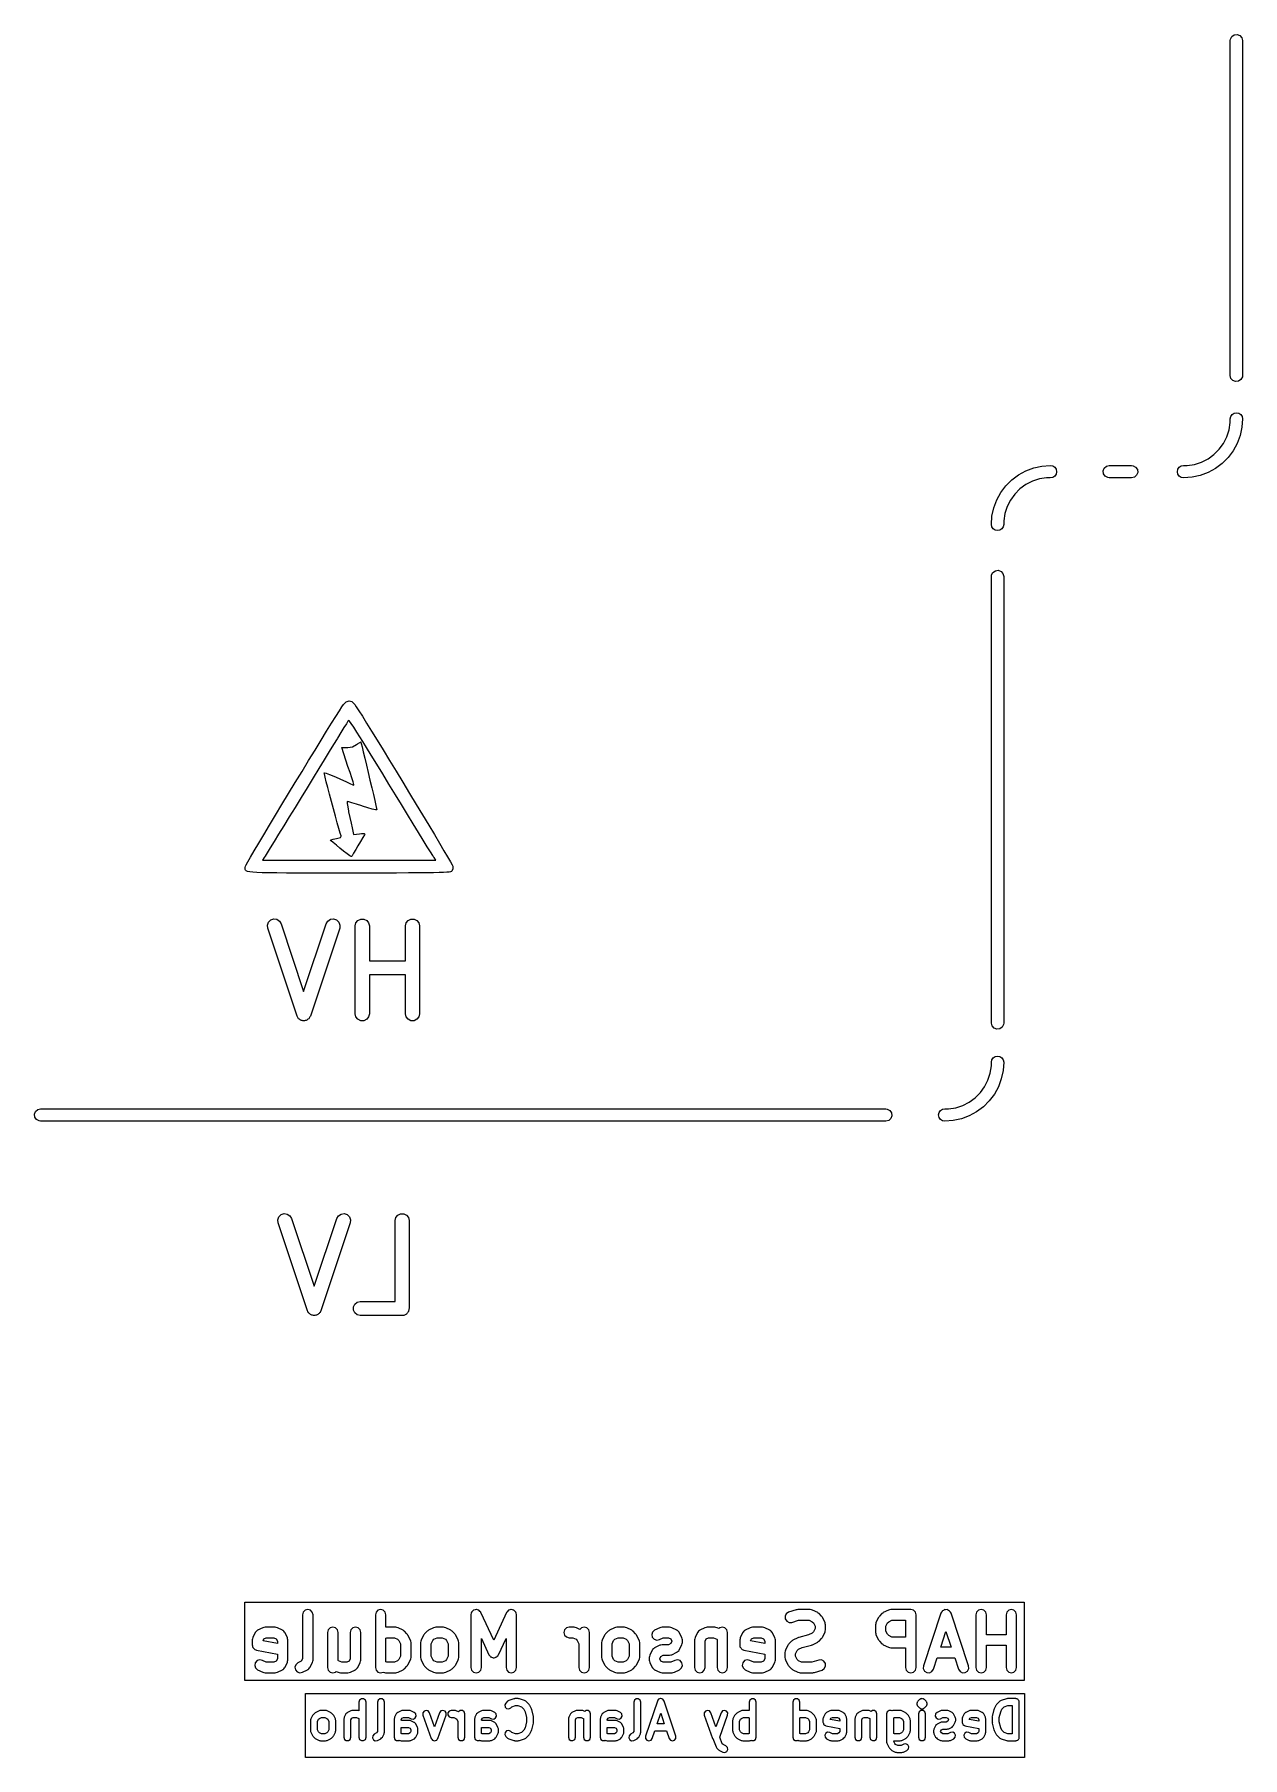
# Model space of a CAD drawing. Extents: x 111.7 to 146, y -119.8 to -70.8.
import ezdxf

# ---------------------------------------------------------------- set-up
doc = ezdxf.new("R2010")
doc.units = 0
doc.layers.add('BLACK', color=7, linetype='CONTINUOUS')

msp = doc.modelspace()

# ---------------------------------------------------------------- linework, layer by layer
at = {"layer": 'BLACK', "linetype": 'CONTINUOUS'}
for p, q in [((145.679, -70.993), (145.684, -70.9511)), ((145.679, -80.518), (145.679, -70.993)), ((145.684, -70.9511), (145.723, -70.877)), ((145.723, -70.877), (145.792, -70.8294)), ((145.792, -70.8294), (145.875, -70.8193)), ((145.875, -70.8193), (145.954, -70.849)), ((145.954, -70.849), (146.009, -70.9117)), ((146.009, -70.9117), (146.029, -70.993)), ((146.029, -70.993), (146.029, -80.518)), ((145.699, -80.5993), (145.679, -80.518)), ((145.755, -80.662), (145.699, -80.5993)), ((145.833, -80.6917), (145.755, -80.662)), ((145.916, -80.6816), (145.833, -80.6917)), ((145.985, -80.634), (145.916, -80.6816)), ((146.024, -80.5599), (145.985, -80.634)), ((146.029, -80.518), (146.024, -80.5599)), ((145.679, -81.7536), (145.693, -81.6866)), ((145.679, -81.8579), (145.679, -81.7536)), ((145.693, -81.6866), (145.731, -81.6299)), ((145.731, -81.6299), (145.787, -81.5919)), ((145.787, -81.5919), (145.854, -81.5786)), ((145.854, -81.5786), (145.921, -81.592)), ((145.921, -81.592), (145.978, -81.6299)), ((145.978, -81.6299), (146.016, -81.6867)), ((146.029, -81.7536), (146.012, -81.992)), ((146.016, -81.6867), (146.029, -81.7536)), ((145.488, -82.448), (145.582, -82.2622)), ((145.582, -82.2622), (145.647, -82.0639)), ((145.647, -82.0639), (145.679, -81.8579)), ((145.961, -82.2255), (145.878, -82.4494)), ((146.012, -81.992), (145.961, -82.2255)), ((145.049, -82.8868), (145.218, -82.7642)), ((145.218, -82.7642), (145.365, -82.6168)), ((145.365, -82.6168), (145.488, -82.448)), ((145.763, -82.6592), (145.62, -82.8505)), ((145.878, -82.4494), (145.763, -82.6592)), ((139.659, -83.3445), (139.869, -83.23)), ((139.869, -83.23), (140.093, -83.1465)), ((140.093, -83.1465), (140.327, -83.0957)), ((140.327, -83.0957), (140.565, -83.0786)), ((140.565, -83.0786), (140.632, -83.0919)), ((140.565, -83.0786), (140.565, -83.0786)), ((140.632, -83.0919), (140.689, -83.1299)), ((140.689, -83.1299), (140.727, -83.1867)), ((140.727, -83.1867), (140.74, -83.2536)), ((140.74, -83.2536), (140.727, -83.3206)), ((142.066, -83.2325), (142.096, -83.1542)), ((142.076, -83.3157), (142.066, -83.2325)), ((142.096, -83.1542), (142.159, -83.0987)), ((142.159, -83.0987), (142.24, -83.0786)), ((142.24, -83.0786), (142.875, -83.0786)), ((142.875, -83.0786), (142.917, -83.0837)), ((142.917, -83.0837), (142.991, -83.1226)), ((142.991, -83.1226), (143.039, -83.1916)), ((143.049, -83.2747), (143.019, -83.353)), ((143.039, -83.1916), (143.049, -83.2747)), ((144.179, -83.2536), (144.193, -83.1867)), ((144.193, -83.3206), (144.179, -83.2536)), ((144.193, -83.1867), (144.231, -83.1299)), ((144.231, -83.1299), (144.287, -83.092)), ((144.287, -83.092), (144.354, -83.0786)), ((144.354, -83.0786), (144.354, -83.0786)), ((144.354, -83.0786), (144.459, -83.0786)), ((144.459, -83.0786), (144.665, -83.0459)), ((144.665, -83.0459), (144.863, -82.9815)), ((145.05, -83.2772), (144.826, -83.3607)), ((144.863, -82.9815), (145.049, -82.8868)), ((145.26, -83.1627), (145.05, -83.2772)), ((145.451, -83.0194), (145.26, -83.1627)), ((145.62, -82.8505), (145.451, -83.0194)), ((139.156, -83.8481), (139.299, -83.6568)), ((139.299, -83.6568), (139.468, -83.4878)), ((139.468, -83.4878), (139.659, -83.3445)), ((139.702, -83.743), (139.554, -83.8905)), ((139.871, -83.6204), (139.702, -83.743)), ((140.056, -83.5257), (139.871, -83.6204)), ((140.255, -83.4612), (140.056, -83.5257)), ((140.461, -83.4286), (140.255, -83.4612)), ((140.565, -83.4286), (140.461, -83.4286)), ((140.632, -83.4153), (140.565, -83.4286)), ((140.565, -83.4286), (140.565, -83.4286)), ((140.689, -83.3774), (140.632, -83.4153)), ((140.727, -83.3206), (140.689, -83.3774)), ((142.124, -83.3846), (142.076, -83.3157)), ((142.198, -83.4235), (142.124, -83.3846)), ((142.24, -83.4286), (142.198, -83.4235)), ((142.875, -83.4286), (142.24, -83.4286)), ((142.956, -83.4086), (142.875, -83.4286)), ((143.019, -83.353), (142.956, -83.4086)), ((144.231, -83.3774), (144.193, -83.3206)), ((144.287, -83.4153), (144.231, -83.3774)), ((144.354, -83.4286), (144.287, -83.4153)), ((144.593, -83.4115), (144.354, -83.4286)), ((144.354, -83.4286), (144.354, -83.4286)), ((144.826, -83.3607), (144.593, -83.4115)), ((138.907, -84.5152), (138.958, -84.2817)), ((138.958, -84.2817), (139.041, -84.0578)), ((139.041, -84.0578), (139.156, -83.8481)), ((139.337, -84.245), (139.273, -84.4434)), ((139.432, -84.0592), (139.337, -84.245)), ((139.554, -83.8905), (139.432, -84.0592)), ((138.89, -84.7536), (138.907, -84.5152)), ((138.903, -84.8206), (138.89, -84.7536)), ((139.24, -84.7536), (139.227, -84.8206)), ((139.273, -84.4434), (139.24, -84.6494)), ((139.24, -84.6494), (139.24, -84.7536)), ((138.941, -84.8774), (138.903, -84.8206)), ((138.998, -84.9153), (138.941, -84.8774)), ((139.065, -84.9286), (138.998, -84.9153)), ((139.132, -84.9153), (139.065, -84.9286)), ((139.189, -84.8774), (139.132, -84.9153)), ((139.227, -84.8206), (139.189, -84.8774)), ((138.89, -86.233), (138.895, -86.1911)), ((138.89, -98.933), (138.89, -86.233)), ((138.895, -86.1911), (138.934, -86.117)), ((138.934, -86.117), (139.003, -86.0694)), ((139.003, -86.0694), (139.086, -86.0593)), ((139.086, -86.0593), (139.164, -86.089)), ((139.164, -86.089), (139.22, -86.1517)), ((139.22, -86.1517), (139.24, -86.233)), ((139.24, -86.233), (139.24, -98.933)), ((120.256, -90.2121), (120.355, -90.0549)), ((120.355, -90.0549), (120.428, -89.9415)), ((120.428, -89.9415), (120.472, -89.877)), ((120.472, -89.877), (120.548, -89.8005)), ((120.548, -89.8005), (120.633, -89.7687)), ((120.633, -89.7687), (120.708, -89.7931)), ((120.708, -89.7931), (120.794, -89.877)), ((120.794, -89.877), (120.837, -89.9398)), ((120.837, -89.9398), (120.91, -90.0525)), ((120.91, -90.0525), (121.009, -90.209)), ((119.834, -90.8928), (119.992, -90.6363)), ((119.992, -90.6363), (120.134, -90.4077)), ((120.134, -90.4077), (120.256, -90.2121)), ((120.485, -90.5327), (120.398, -90.6741)), ((120.554, -90.4209), (120.485, -90.5327)), ((120.6, -90.3486), (120.554, -90.4209)), ((120.616, -90.3264), (120.6, -90.3486)), ((120.639, -90.3449), (120.616, -90.3264)), ((120.691, -90.412), (120.639, -90.3449)), ((120.765, -90.5192), (120.691, -90.412)), ((120.855, -90.6578), (120.765, -90.5192)), ((121.009, -90.209), (121.13, -90.404)), ((121.13, -90.404), (121.272, -90.6322)), ((121.272, -90.6322), (121.429, -90.8883)), ((119.663, -91.1719), (119.834, -90.8928)), ((120.19, -91.0153), (120.067, -91.2163)), ((120.291, -90.8485), (120.19, -91.0153)), ((120.299, -90.8353), (120.291, -90.8485)), ((120.398, -90.6741), (120.299, -90.8353)), ((120.6, -91.6353), (120.421, -91.102)), ((120.421, -91.102), (120.574, -91.102)), ((120.574, -91.102), (120.592, -91.1018)), ((120.592, -91.1018), (120.725, -91.0805)), ((120.725, -91.0805), (120.841, -91.0153)), ((120.841, -91.0153), (120.872, -90.9924)), ((120.94, -90.7931), (120.855, -90.6578)), ((120.872, -90.9924), (120.934, -90.9512)), ((120.934, -90.9512), (120.963, -90.9403)), ((121.019, -90.9226), (120.94, -90.7931)), ((120.963, -90.9403), (120.964, -90.9417)), ((120.964, -90.9417), (120.975, -90.9856)), ((120.975, -90.9856), (121, -91.0831)), ((121, -91.0831), (121.034, -91.2243)), ((121.129, -91.1009), (121.019, -90.9226)), ((121.263, -91.3199), (121.129, -91.1009)), ((121.429, -90.8883), (121.6, -91.167)), ((119.294, -91.7763), (119.482, -91.4681)), ((119.482, -91.4681), (119.663, -91.1719)), ((119.927, -91.4456), (119.773, -91.697)), ((120.067, -91.2163), (119.927, -91.4456)), ((120.658, -91.8109), (120.6, -91.6353)), ((121.034, -91.2243), (121.076, -91.3993)), ((121.076, -91.3993), (121.123, -91.5983)), ((121.123, -91.5983), (121.174, -91.8114)), ((121.417, -91.5713), (121.263, -91.3199)), ((121.586, -91.8472), (121.417, -91.5713)), ((121.6, -91.167), (121.781, -91.463)), ((121.781, -91.463), (121.969, -91.7711)), ((118.912, -92.4072), (119.103, -92.0911)), ((119.103, -92.0911), (119.294, -91.7763)), ((119.609, -91.9644), (119.44, -92.2418)), ((119.773, -91.697), (119.609, -91.9644)), ((119.925, -91.8154), (119.928, -91.8145)), ((119.93, -91.8491), (119.925, -91.8154)), ((119.928, -91.8145), (119.977, -91.8275)), ((119.95, -91.9372), (119.93, -91.8491)), ((119.983, -92.0696), (119.95, -91.9372)), ((119.977, -91.8275), (120.071, -91.863)), ((120.026, -92.2363), (119.983, -92.0696)), ((120.071, -91.863), (120.2, -91.9165)), ((120.2, -91.9165), (120.351, -91.9833)), ((120.351, -91.9833), (120.391, -92.0012)), ((120.391, -92.0012), (120.536, -92.0669)), ((120.536, -92.0669), (120.656, -92.1201)), ((120.656, -92.1201), (120.737, -92.1557)), ((120.707, -91.9621), (120.658, -91.8109)), ((120.744, -92.0787), (120.707, -91.9621)), ((120.766, -92.1505), (120.744, -92.0787)), ((121.174, -91.8114), (121.225, -92.0289)), ((121.225, -92.0289), (121.275, -92.2409)), ((121.765, -92.1394), (121.586, -91.8472)), ((121.969, -91.7711), (122.16, -92.0858)), ((122.16, -92.0858), (122.351, -92.402)), ((118.723, -92.7194), (118.912, -92.4072)), ((119.267, -92.5231), (119.096, -92.8022)), ((119.44, -92.2418), (119.267, -92.5231)), ((120.076, -92.4275), (120.026, -92.2363)), ((120.13, -92.6332), (120.076, -92.4275)), ((120.737, -92.1557), (120.769, -92.1687)), ((120.769, -92.1687), (120.766, -92.1505)), ((121.275, -92.2409), (121.321, -92.4375)), ((121.321, -92.4375), (121.36, -92.6088)), ((121.36, -92.6088), (121.391, -92.7451)), ((121.949, -92.4398), (121.765, -92.1394)), ((122.119, -92.7187), (121.949, -92.4398)), ((122.351, -92.402), (122.54, -92.7143)), ((118.367, -93.3108), (118.541, -93.0224)), ((118.541, -93.0224), (118.723, -92.7194)), ((118.93, -93.0731), (118.773, -93.3296)), ((119.096, -92.8022), (118.93, -93.0731)), ((120.187, -92.8434), (120.13, -92.6332)), ((120.242, -93.0481), (120.187, -92.8434)), ((120.294, -93.2375), (120.242, -93.0481)), ((120.583, -92.6353), (120.579, -92.64)), ((120.579, -92.64), (120.579, -92.6908)), ((120.579, -92.6908), (120.592, -92.7859)), ((120.623, -92.645), (120.583, -92.6353)), ((120.592, -92.7859), (120.616, -92.9103)), ((120.616, -92.9103), (120.619, -92.9252)), ((120.619, -92.9252), (120.654, -93.0867)), ((120.713, -92.6713), (120.623, -92.645)), ((120.654, -93.0867), (120.689, -93.2492)), ((120.841, -92.7105), (120.713, -92.6713)), ((120.994, -92.7586), (120.841, -92.7105)), ((121.013, -92.7647), (120.994, -92.7586)), ((121.165, -92.8117), (121.013, -92.7647)), ((121.291, -92.8477), (121.165, -92.8117)), ((121.379, -92.8696), (121.291, -92.8477)), ((121.418, -92.8741), (121.379, -92.8696)), ((121.391, -92.7451), (121.412, -92.8364)), ((121.412, -92.8364), (121.419, -92.873)), ((121.419, -92.873), (121.418, -92.8741)), ((122.293, -93.0012), (122.119, -92.7187)), ((122.456, -93.2683), (122.293, -93.0012)), ((122.54, -92.7143), (122.723, -93.0174)), ((122.723, -93.0174), (122.896, -93.3061)), ((118.062, -93.8227), (118.207, -93.5793)), ((118.207, -93.5793), (118.367, -93.3108)), ((118.628, -93.5657), (118.5, -93.7753)), ((118.773, -93.3296), (118.628, -93.5657)), ((120.34, -93.4015), (120.294, -93.2375)), ((120.378, -93.5302), (120.34, -93.4015)), ((120.404, -93.6137), (120.378, -93.5302)), ((120.689, -93.2492), (120.716, -93.3797)), ((120.716, -93.3797), (120.756, -93.5741)), ((120.756, -93.5741), (120.924, -93.551)), ((120.924, -93.551), (120.98, -93.5447)), ((120.98, -93.5447), (121.058, -93.5442)), ((121.066, -93.5861), (121.024, -93.6606)), ((121.058, -93.5442), (121.08, -93.5602)), ((121.08, -93.5602), (121.066, -93.5861)), ((122.607, -93.5141), (122.456, -93.2683)), ((122.741, -93.7328), (122.607, -93.5141)), ((122.896, -93.3061), (123.057, -93.575)), ((123.057, -93.575), (123.202, -93.8189)), ((117.832, -94.213), (117.936, -94.0357)), ((117.936, -94.0357), (118.062, -93.8227)), ((118.391, -93.9523), (118.306, -94.0906)), ((118.5, -93.7753), (118.391, -93.9523)), ((120.106, -93.7255), (120.117, -93.7208)), ((120.124, -93.7481), (120.106, -93.7255)), ((120.117, -93.7208), (120.182, -93.7039)), ((120.182, -93.8011), (120.124, -93.7481)), ((120.182, -93.7039), (120.277, -93.6859)), ((120.269, -93.8746), (120.182, -93.8011)), ((120.371, -93.9587), (120.269, -93.8746)), ((120.277, -93.6859), (120.311, -93.6792)), ((120.311, -93.6792), (120.387, -93.6534)), ((120.477, -94.0432), (120.371, -93.9587)), ((120.387, -93.6534), (120.407, -93.6237)), ((120.407, -93.6237), (120.404, -93.6137)), ((120.575, -94.1184), (120.477, -94.0432)), ((120.823, -93.9965), (120.759, -94.1023)), ((120.884, -93.8967), (120.823, -93.9965)), ((120.96, -93.7686), (120.884, -93.8967)), ((121.024, -93.6606), (120.96, -93.7686)), ((122.855, -93.9188), (122.741, -93.7328)), ((122.946, -94.0663), (122.855, -93.9188)), ((123.01, -94.1696), (122.946, -94.0663)), ((123.202, -93.8189), (123.329, -94.0324)), ((123.329, -94.0324), (123.433, -94.2103)), ((117.675, -94.5394), (117.68, -94.5104)), ((117.675, -94.5646), (117.675, -94.5394)), ((117.685, -94.5864), (117.675, -94.5646)), ((117.68, -94.5104), (117.686, -94.4773)), ((117.686, -94.4773), (117.704, -94.4392)), ((117.704, -94.4392), (117.754, -94.3492)), ((117.754, -94.3492), (117.832, -94.213)), ((118.221, -94.227), (118.172, -94.302)), ((118.172, -94.302), (120.633, -94.302)), ((118.248, -94.1842), (118.221, -94.227)), ((118.306, -94.0906), (118.248, -94.1842)), ((120.651, -94.1742), (120.575, -94.1184)), ((120.633, -94.302), (123.094, -94.302)), ((120.694, -94.2006), (120.651, -94.1742)), ((120.698, -94.2014), (120.694, -94.2006)), ((120.715, -94.1746), (120.698, -94.2014)), ((120.759, -94.1023), (120.715, -94.1746)), ((123.043, -94.2229), (123.01, -94.1696)), ((123.046, -94.227), (123.043, -94.2229)), ((123.094, -94.302), (123.046, -94.227)), ((123.433, -94.2103), (123.486, -94.302)), ((123.486, -94.302), (123.512, -94.3473)), ((123.512, -94.3473), (123.562, -94.4381)), ((123.58, -94.5504), (123.554, -94.619)), ((123.562, -94.4381), (123.581, -94.4773)), ((123.581, -94.4773), (123.58, -94.5504)), ((117.708, -94.6049), (117.685, -94.5864)), ((117.748, -94.6204), (117.708, -94.6049)), ((117.809, -94.6332), (117.748, -94.6204)), ((117.896, -94.6435), (117.809, -94.6332)), ((118.012, -94.6516), (117.896, -94.6435)), ((118.162, -94.6578), (118.012, -94.6516)), ((118.349, -94.6623), (118.162, -94.6578)), ((118.578, -94.6654), (118.349, -94.6623)), ((118.852, -94.6673), (118.578, -94.6654)), ((119.175, -94.6683), (118.852, -94.6673)), ((119.552, -94.6687), (119.175, -94.6683)), ((119.987, -94.6688), (119.552, -94.6687)), ((120.483, -94.6687), (119.987, -94.6688)), ((120.633, -94.6687), (120.483, -94.6687)), ((121.144, -94.6686), (120.633, -94.6687)), ((121.592, -94.6682), (121.144, -94.6686)), ((121.982, -94.6675), (121.592, -94.6682)), ((122.316, -94.6663), (121.982, -94.6675)), ((122.601, -94.6647), (122.316, -94.6663)), ((122.838, -94.6626), (122.601, -94.6647)), ((123.034, -94.6599), (122.838, -94.6626)), ((123.191, -94.6564), (123.034, -94.6599)), ((123.314, -94.6522), (123.191, -94.6564)), ((123.406, -94.6472), (123.314, -94.6522)), ((123.472, -94.6413), (123.406, -94.6472)), ((123.517, -94.6345), (123.472, -94.6413)), ((123.543, -94.6266), (123.517, -94.6345)), ((123.554, -94.619), (123.543, -94.6266)), ((118.339, -96.0628), (118.403, -96.0008)), ((118.403, -96.0008), (118.488, -95.9727)), ((118.488, -95.9727), (118.576, -95.984)), ((118.576, -95.984), (118.651, -96.0324)), ((118.651, -96.0324), (118.697, -96.1085)), ((119.984, -96.1085), (120.03, -96.0324)), ((120.03, -96.0324), (120.105, -95.984)), ((120.105, -95.984), (120.193, -95.9727)), ((120.193, -95.9727), (120.278, -96.0008)), ((120.278, -96.0008), (120.342, -96.0628)), ((120.827, -96.085), (120.882, -96.0154)), ((120.882, -96.0154), (120.963, -95.9768)), ((120.963, -95.9768), (121.052, -95.9768)), ((121.052, -95.9768), (121.132, -96.0154)), ((121.132, -96.0154), (121.187, -96.085)), ((122.256, -96.085), (122.311, -96.0154)), ((122.311, -96.0154), (122.391, -95.9768)), ((122.391, -95.9768), (122.48, -95.9768)), ((122.48, -95.9768), (122.56, -96.0154)), ((122.56, -96.0154), (122.616, -96.085)), ((118.309, -96.1464), (118.339, -96.0628)), ((118.317, -96.235), (118.309, -96.1464)), ((119.151, -98.735), (118.317, -96.235)), ((118.697, -96.1085), (119.34, -98.0393)), ((119.34, -98.0393), (119.984, -96.1085)), ((120.364, -96.235), (119.53, -98.735)), ((120.342, -96.0628), (120.372, -96.1464)), ((120.372, -96.1464), (120.364, -96.235)), ((120.807, -96.1717), (120.827, -96.085)), ((120.807, -98.6717), (120.807, -96.1717)), ((121.187, -96.085), (121.207, -96.1717)), ((121.207, -96.1717), (121.207, -97.1622)), ((122.236, -96.1717), (122.256, -96.085)), ((122.236, -97.1622), (122.236, -96.1717)), ((122.616, -96.085), (122.636, -96.1717)), ((122.636, -96.1717), (122.636, -98.6717)), ((121.207, -97.1622), (122.236, -97.1622)), ((122.236, -97.5622), (121.207, -97.5622)), ((121.207, -97.5622), (121.207, -98.6717)), ((122.236, -98.6717), (122.236, -97.5622)), ((119.164, -98.7568), (119.151, -98.735)), ((119.173, -98.7807), (119.164, -98.7568)), ((119.187, -98.7943), (119.173, -98.7807)), ((119.197, -98.8111), (119.187, -98.7943)), ((119.218, -98.8249), (119.197, -98.8111)), ((119.237, -98.8427), (119.218, -98.8249)), ((119.255, -98.8489), (119.237, -98.8427)), ((119.272, -98.8595), (119.255, -98.8489)), ((119.297, -98.8627), (119.272, -98.8595)), ((119.321, -98.8708), (119.297, -98.8627)), ((119.34, -98.8683), (119.321, -98.8708)), ((119.36, -98.8708), (119.34, -98.8683)), ((119.384, -98.8627), (119.36, -98.8708)), ((119.409, -98.8595), (119.384, -98.8627)), ((119.426, -98.8488), (119.409, -98.8595)), ((119.444, -98.8427), (119.426, -98.8488)), ((119.463, -98.8249), (119.444, -98.8427)), ((119.484, -98.8111), (119.463, -98.8249)), ((119.494, -98.7943), (119.484, -98.8111)), ((119.508, -98.7807), (119.494, -98.7943)), ((119.517, -98.7568), (119.508, -98.7807)), ((119.53, -98.735), (119.517, -98.7568)), ((120.827, -98.7585), (120.807, -98.6717)), ((120.882, -98.8281), (120.827, -98.7585)), ((120.963, -98.8667), (120.882, -98.8281)), ((121.052, -98.8667), (120.963, -98.8667)), ((121.132, -98.8281), (121.052, -98.8667)), ((121.187, -98.7585), (121.132, -98.8281)), ((121.207, -98.6717), (121.187, -98.7585)), ((122.256, -98.7585), (122.236, -98.6717)), ((122.311, -98.8281), (122.256, -98.7585)), ((122.391, -98.8667), (122.311, -98.8281)), ((122.48, -98.8667), (122.391, -98.8667)), ((122.56, -98.8281), (122.48, -98.8667)), ((122.616, -98.7585), (122.56, -98.8281)), ((122.636, -98.6717), (122.616, -98.7585)), ((138.91, -99.0143), (138.89, -98.933)), ((139.235, -98.9749), (139.196, -99.049)), ((139.24, -98.933), (139.235, -98.9749)), ((138.966, -99.077), (138.91, -99.0143)), ((139.044, -99.1067), (138.966, -99.077)), ((139.127, -99.0966), (139.044, -99.1067)), ((139.196, -99.049), (139.127, -99.0966)), ((138.903, -99.9822), (138.941, -99.9254)), ((138.941, -99.9254), (138.998, -99.8875)), ((138.998, -99.8875), (139.065, -99.8742)), ((139.065, -99.8742), (139.132, -99.8875)), ((139.132, -99.8875), (139.189, -99.9255)), ((139.189, -99.9255), (139.227, -99.9822)), ((138.793, -100.558), (138.857, -100.359)), ((138.857, -100.359), (138.89, -100.153)), ((138.89, -100.049), (138.903, -99.9822)), ((138.89, -100.153), (138.89, -100.049)), ((139.223, -100.288), (139.172, -100.521)), ((139.24, -100.049), (139.223, -100.288)), ((139.227, -99.9822), (139.24, -100.049)), ((138.428, -101.06), (138.576, -100.912)), ((138.576, -100.912), (138.698, -100.744)), ((138.698, -100.744), (138.793, -100.558)), ((139.089, -100.745), (138.974, -100.955)), ((139.172, -100.521), (139.089, -100.745)), ((111.718, -101.45), (111.78, -101.394)), ((111.78, -101.394), (111.862, -101.374)), ((111.862, -101.374), (135.89, -101.374)), ((135.89, -101.374), (135.932, -101.379)), ((135.932, -101.379), (136.006, -101.418)), ((136.006, -101.418), (136.054, -101.487)), ((137.403, -101.482), (137.441, -101.425)), ((137.441, -101.425), (137.498, -101.388)), ((137.498, -101.388), (137.565, -101.374)), ((137.565, -101.374), (137.669, -101.374)), ((137.669, -101.374), (137.875, -101.342)), ((137.875, -101.342), (138.074, -101.277)), ((138.074, -101.277), (138.259, -101.182)), ((138.259, -101.182), (138.428, -101.06)), ((138.662, -101.315), (138.471, -101.458)), ((138.831, -101.146), (138.662, -101.315)), ((138.974, -100.955), (138.831, -101.146)), ((111.688, -101.528), (111.718, -101.45)), ((111.698, -101.611), (111.688, -101.528)), ((111.746, -101.68), (111.698, -101.611)), ((111.82, -101.719), (111.746, -101.68)), ((111.862, -101.724), (111.82, -101.719)), ((135.89, -101.724), (111.862, -101.724)), ((135.971, -101.704), (135.89, -101.724)), ((136.034, -101.649), (135.971, -101.704)), ((136.064, -101.57), (136.034, -101.649)), ((136.054, -101.487), (136.064, -101.57)), ((137.39, -101.549), (137.403, -101.482)), ((137.403, -101.616), (137.39, -101.549)), ((137.441, -101.673), (137.403, -101.616)), ((137.498, -101.711), (137.441, -101.673)), ((137.565, -101.724), (137.498, -101.711)), ((137.803, -101.707), (137.565, -101.724)), ((138.037, -101.656), (137.803, -101.707)), ((138.261, -101.573), (138.037, -101.656)), ((138.471, -101.458), (138.261, -101.573)), ((118.701, -104.383), (118.785, -104.355)), ((118.785, -104.355), (118.874, -104.366)), ((118.874, -104.366), (118.948, -104.414)), ((120.328, -104.414), (120.403, -104.366)), ((120.403, -104.366), (120.491, -104.355)), ((120.491, -104.355), (120.575, -104.383)), ((122.013, -104.397), (122.094, -104.359)), ((122.094, -104.359), (122.183, -104.359)), ((122.183, -104.359), (122.263, -104.397)), ((118.606, -104.528), (118.637, -104.445)), ((118.615, -104.617), (118.606, -104.528)), ((119.448, -107.117), (118.615, -104.617)), ((118.637, -104.445), (118.701, -104.383)), ((118.948, -104.414), (118.994, -104.491)), ((118.994, -104.491), (119.638, -106.421)), ((119.638, -106.421), (120.282, -104.491)), ((120.661, -104.617), (119.828, -107.117)), ((120.282, -104.491), (120.328, -104.414)), ((120.575, -104.383), (120.639, -104.445)), ((120.639, -104.445), (120.67, -104.528)), ((120.67, -104.528), (120.661, -104.617)), ((121.938, -104.554), (121.958, -104.467)), ((121.938, -106.854), (121.938, -104.554)), ((121.958, -104.467), (122.013, -104.397)), ((122.263, -104.397), (122.318, -104.467)), ((122.318, -104.467), (122.338, -104.554)), ((122.338, -104.554), (122.338, -107.054)), ((119.462, -107.139), (119.448, -107.117)), ((119.47, -107.163), (119.462, -107.139)), ((119.484, -107.176), (119.47, -107.163)), ((119.495, -107.193), (119.484, -107.176)), ((119.516, -107.207), (119.495, -107.193)), ((119.534, -107.225), (119.516, -107.207)), ((119.553, -107.231), (119.534, -107.225)), ((119.569, -107.242), (119.553, -107.231)), ((119.594, -107.245), (119.569, -107.242)), ((119.619, -107.253), (119.594, -107.245)), ((119.638, -107.25), (119.619, -107.253)), ((119.658, -107.253), (119.638, -107.25)), ((119.682, -107.245), (119.658, -107.253)), ((119.707, -107.242), (119.682, -107.245)), ((119.723, -107.231), (119.707, -107.242)), ((119.742, -107.225), (119.723, -107.231)), ((119.76, -107.207), (119.742, -107.225)), ((119.782, -107.193), (119.76, -107.207)), ((119.792, -107.176), (119.782, -107.193)), ((119.806, -107.163), (119.792, -107.176)), ((119.815, -107.139), (119.806, -107.163)), ((119.828, -107.117), (119.815, -107.139)), ((120.753, -107.009), (120.791, -106.929)), ((120.753, -107.098), (120.753, -107.009)), ((120.791, -107.178), (120.753, -107.098)), ((120.791, -106.929), (120.861, -106.874)), ((120.861, -107.234), (120.791, -107.178)), ((120.861, -106.874), (120.948, -106.854)), ((120.948, -107.254), (120.861, -107.234)), ((120.948, -106.854), (121.938, -106.854)), ((122.138, -107.254), (120.948, -107.254)), ((122.16, -107.249), (122.138, -107.254)), ((122.183, -107.249), (122.16, -107.249)), ((122.203, -107.239), (122.183, -107.249)), ((122.225, -107.234), (122.203, -107.239)), ((122.242, -107.22), (122.225, -107.234)), ((122.263, -107.21), (122.242, -107.22)), ((122.277, -107.192), (122.263, -107.21)), ((122.294, -107.178), (122.277, -107.192)), ((122.304, -107.158), (122.294, -107.178)), ((122.318, -107.141), (122.304, -107.158)), ((122.323, -107.119), (122.318, -107.141)), ((122.333, -107.098), (122.323, -107.119)), ((122.338, -107.054), (122.333, -107.076)), ((122.333, -107.076), (122.333, -107.098)), ((117.664, -117.629), (117.664, -115.4)), ((117.664, -115.4), (139.821, -115.4)), ((119.382, -115.634), (119.327, -115.689)), ((119.457, -115.614), (119.382, -115.634)), ((119.532, -115.634), (119.457, -115.614)), ((119.586, -115.689), (119.532, -115.634)), ((121.453, -115.634), (121.398, -115.689)), ((121.528, -115.614), (121.453, -115.634)), ((121.603, -115.634), (121.528, -115.614)), ((121.658, -115.689), (121.603, -115.634)), ((124.167, -115.634), (124.144, -115.657)), ((124.174, -115.633), (124.167, -115.634)), ((124.179, -115.628), (124.174, -115.633)), ((124.211, -115.623), (124.179, -115.628)), ((124.242, -115.614), (124.211, -115.623)), ((124.249, -115.616), (124.242, -115.614)), ((124.255, -115.615), (124.249, -115.616)), ((124.286, -115.626), (124.255, -115.615)), ((124.317, -115.634), (124.286, -115.626)), ((124.322, -115.639), (124.317, -115.634)), ((124.328, -115.641), (124.322, -115.639)), ((124.349, -115.666), (124.328, -115.641)), ((125.156, -115.641), (125.135, -115.666)), ((125.163, -115.639), (125.156, -115.641)), ((125.167, -115.634), (125.163, -115.639)), ((125.199, -115.626), (125.167, -115.634)), ((125.229, -115.615), (125.199, -115.626)), ((125.236, -115.616), (125.229, -115.615)), ((125.242, -115.614), (125.236, -115.616)), ((125.274, -115.623), (125.242, -115.614)), ((125.306, -115.628), (125.274, -115.623)), ((125.311, -115.633), (125.306, -115.628)), ((125.317, -115.634), (125.311, -115.633)), ((125.34, -115.657), (125.317, -115.634)), ((133.338, -115.622), (133.123, -115.693)), ((133.362, -115.621), (133.338, -115.622)), ((133.385, -115.614), (133.362, -115.621)), ((133.742, -115.614), (133.385, -115.614)), ((133.776, -115.623), (133.742, -115.614)), ((133.809, -115.63), (133.776, -115.623)), ((133.952, -115.702), (133.809, -115.63)), ((135.961, -115.63), (135.818, -115.702)), ((135.995, -115.623), (135.961, -115.63)), ((136.028, -115.614), (135.995, -115.623)), ((136.599, -115.614), (136.028, -115.614)), ((136.674, -115.634), (136.599, -115.614)), ((136.729, -115.689), (136.674, -115.634)), ((137.527, -115.639), (137.5, -115.652)), ((137.552, -115.622), (137.527, -115.639)), ((137.561, -115.621), (137.552, -115.622)), ((137.569, -115.617), (137.561, -115.621)), ((137.599, -115.619), (137.569, -115.617)), ((137.629, -115.617), (137.599, -115.619)), ((137.638, -115.621), (137.629, -115.617)), ((137.647, -115.622), (137.638, -115.621)), ((137.672, -115.639), (137.647, -115.622)), ((137.699, -115.652), (137.672, -115.639)), ((138.524, -115.634), (138.47, -115.689)), ((138.599, -115.614), (138.524, -115.634)), ((138.674, -115.634), (138.599, -115.614)), ((138.729, -115.689), (138.674, -115.634)), ((139.382, -115.634), (139.327, -115.689)), ((139.457, -115.614), (139.382, -115.634)), ((139.532, -115.634), (139.457, -115.614)), ((139.586, -115.689), (139.532, -115.634)), ((139.821, -115.4), (139.821, -117.629)), ((118.175, -116.13), (118.032, -116.202)), ((118.209, -116.123), (118.175, -116.13)), ((118.242, -116.114), (118.209, -116.123)), ((118.528, -116.114), (118.242, -116.114)), ((118.561, -116.123), (118.528, -116.114)), ((118.595, -116.13), (118.561, -116.123)), ((118.738, -116.202), (118.595, -116.13)), ((119.327, -115.689), (119.307, -115.764)), ((119.307, -115.764), (119.307, -117.015)), ((119.607, -115.764), (119.586, -115.689)), ((119.607, -117.05), (119.607, -115.764)), ((120.096, -116.134), (120.041, -116.189)), ((120.171, -116.114), (120.096, -116.134)), ((120.246, -116.134), (120.171, -116.114)), ((120.301, -116.189), (120.246, -116.134)), ((120.739, -116.134), (120.684, -116.189)), ((120.814, -116.114), (120.739, -116.134)), ((120.889, -116.134), (120.814, -116.114)), ((120.944, -116.189), (120.889, -116.134)), ((121.398, -115.689), (121.378, -115.764)), ((121.378, -115.764), (121.378, -117.264)), ((121.678, -115.764), (121.658, -115.689)), ((121.678, -116.114), (121.678, -115.764)), ((121.957, -116.114), (121.678, -116.114)), ((121.99, -116.123), (121.957, -116.114)), ((122.024, -116.13), (121.99, -116.123)), ((122.167, -116.202), (122.024, -116.13)), ((123.032, -116.13), (122.889, -116.202)), ((123.066, -116.123), (123.032, -116.13)), ((123.099, -116.114), (123.066, -116.123)), ((123.314, -116.114), (123.099, -116.114)), ((123.347, -116.123), (123.314, -116.114)), ((123.381, -116.13), (123.347, -116.123)), ((123.524, -116.202), (123.381, -116.13)), ((124.094, -115.758), (124.092, -115.764)), ((124.092, -115.764), (124.092, -117.264)), ((124.104, -115.721), (124.093, -115.751)), ((124.093, -115.751), (124.094, -115.758)), ((124.112, -115.689), (124.104, -115.721)), ((124.117, -115.685), (124.112, -115.689)), ((124.119, -115.678), (124.117, -115.685)), ((124.144, -115.657), (124.119, -115.678)), ((124.372, -115.689), (124.349, -115.666)), ((124.374, -115.696), (124.372, -115.689)), ((124.378, -115.701), (124.374, -115.696)), ((124.742, -116.481), (124.378, -115.701)), ((125.106, -115.701), (124.742, -116.481)), ((125.111, -115.696), (125.106, -115.701)), ((125.112, -115.689), (125.111, -115.696)), ((125.135, -115.666), (125.112, -115.689)), ((125.365, -115.678), (125.34, -115.657)), ((125.367, -115.685), (125.365, -115.678)), ((125.372, -115.689), (125.367, -115.685)), ((125.381, -115.721), (125.372, -115.689)), ((125.392, -115.751), (125.381, -115.721)), ((125.391, -115.758), (125.392, -115.751)), ((125.392, -115.764), (125.391, -115.758)), ((125.392, -117.264), (125.392, -115.764)), ((126.81, -116.134), (126.755, -116.189)), ((126.885, -116.114), (126.81, -116.134)), ((127.028, -116.114), (126.885, -116.114)), ((127.061, -116.123), (127.028, -116.114)), ((127.095, -116.13), (127.061, -116.123)), ((127.194, -116.179), (127.095, -116.13)), ((127.239, -116.134), (127.194, -116.179)), ((127.314, -116.114), (127.239, -116.134)), ((127.389, -116.134), (127.314, -116.114)), ((127.444, -116.189), (127.389, -116.134)), ((128.175, -116.13), (128.032, -116.202)), ((128.209, -116.123), (128.175, -116.13)), ((128.242, -116.114), (128.209, -116.123)), ((128.457, -116.114), (128.242, -116.114)), ((128.49, -116.123), (128.457, -116.114)), ((128.524, -116.13), (128.49, -116.123)), ((128.667, -116.202), (128.524, -116.13)), ((129.461, -116.13), (129.318, -116.202)), ((129.495, -116.123), (129.461, -116.13)), ((129.528, -116.114), (129.495, -116.123)), ((129.742, -116.114), (129.528, -116.114)), ((129.776, -116.123), (129.742, -116.114)), ((129.809, -116.13), (129.776, -116.123)), ((129.952, -116.202), (129.809, -116.13)), ((130.747, -116.13), (130.604, -116.202)), ((130.78, -116.123), (130.747, -116.13)), ((130.814, -116.114), (130.78, -116.123)), ((131.028, -116.114), (130.814, -116.114)), ((131.061, -116.123), (131.028, -116.114)), ((131.095, -116.13), (131.061, -116.123)), ((131.146, -116.156), (131.095, -116.13)), ((131.167, -116.134), (131.146, -116.156)), ((131.242, -116.114), (131.167, -116.134)), ((131.317, -116.134), (131.242, -116.114)), ((131.372, -116.189), (131.317, -116.134)), ((132.032, -116.13), (131.889, -116.202)), ((132.066, -116.123), (132.032, -116.13)), ((132.099, -116.114), (132.066, -116.123)), ((132.385, -116.114), (132.099, -116.114)), ((132.418, -116.123), (132.385, -116.114)), ((132.452, -116.13), (132.418, -116.123)), ((132.595, -116.202), (132.452, -116.13)), ((133.059, -115.736), (133.024, -115.806)), ((133.024, -115.806), (133.029, -115.883)), ((133.029, -115.883), (133.071, -115.948)), ((133.123, -115.693), (133.059, -115.736)), ((133.071, -115.948), (133.141, -115.983)), ((133.141, -115.983), (133.218, -115.978)), ((133.218, -115.978), (133.409, -115.914)), ((133.409, -115.914), (133.707, -115.914)), ((133.707, -115.914), (133.796, -115.959)), ((133.796, -115.959), (133.833, -115.996)), ((133.833, -115.996), (133.878, -116.085)), ((133.878, -116.085), (133.878, -116.157)), ((133.97, -115.718), (133.952, -115.702)), ((133.991, -115.73), (133.97, -115.718)), ((134.063, -115.801), (133.991, -115.73)), ((134.075, -115.822), (134.063, -115.801)), ((134.091, -115.84), (134.075, -115.822)), ((134.162, -115.983), (134.091, -115.84)), ((134.169, -116.017), (134.162, -115.983)), ((134.178, -116.05), (134.169, -116.017)), ((134.178, -116.193), (134.178, -116.05)), ((135.601, -116.017), (135.592, -116.05)), ((135.592, -116.05), (135.592, -116.264)), ((135.608, -115.983), (135.601, -116.017)), ((135.68, -115.84), (135.608, -115.983)), ((135.696, -115.822), (135.68, -115.84)), ((135.708, -115.801), (135.696, -115.822)), ((135.779, -115.73), (135.708, -115.801)), ((135.8, -115.718), (135.779, -115.73)), ((135.818, -115.702), (135.8, -115.718)), ((135.892, -116.085), (135.937, -115.996)), ((135.892, -116.229), (135.892, -116.085)), ((135.937, -115.996), (135.974, -115.959)), ((135.974, -115.959), (136.063, -115.914)), ((136.063, -115.914), (136.449, -115.914)), ((136.449, -115.914), (136.449, -116.4)), ((136.749, -115.764), (136.729, -115.689)), ((136.749, -117.264), (136.749, -115.764)), ((137.457, -115.717), (136.957, -117.217)), ((137.474, -115.692), (137.457, -115.717)), ((137.487, -115.665), (137.474, -115.692)), ((137.495, -115.66), (137.487, -115.665)), ((137.5, -115.652), (137.495, -115.66)), ((137.704, -115.66), (137.699, -115.652)), ((137.712, -115.665), (137.704, -115.66)), ((137.725, -115.692), (137.712, -115.665)), ((137.742, -115.717), (137.725, -115.692)), ((138.242, -117.217), (137.742, -115.717)), ((138.47, -115.689), (138.449, -115.764)), ((138.449, -115.764), (138.449, -117.264)), ((138.749, -115.764), (138.729, -115.689)), ((138.749, -116.329), (138.749, -115.764)), ((139.327, -115.689), (139.307, -115.764)), ((139.307, -115.764), (139.307, -116.329)), ((139.607, -115.764), (139.586, -115.689)), ((139.607, -117.264), (139.607, -115.764)), ((117.887, -116.445), (117.878, -116.479)), ((117.878, -116.479), (117.878, -116.621)), ((117.878, -116.621), (117.884, -116.645)), ((117.894, -116.412), (117.887, -116.445)), ((117.965, -116.269), (117.894, -116.412)), ((117.971, -116.262), (117.965, -116.269)), ((117.974, -116.253), (117.971, -116.262)), ((117.997, -116.233), (117.974, -116.253)), ((118.017, -116.211), (117.997, -116.233)), ((118.025, -116.208), (118.017, -116.211)), ((118.032, -116.202), (118.025, -116.208)), ((118.185, -116.5), (118.211, -116.448)), ((118.592, -116.581), (118.185, -116.5)), ((118.211, -116.448), (118.278, -116.414)), ((118.278, -116.414), (118.493, -116.414)), ((118.493, -116.414), (118.559, -116.448)), ((118.559, -116.448), (118.592, -116.514)), ((118.592, -116.514), (118.592, -116.581)), ((118.745, -116.208), (118.738, -116.202)), ((118.754, -116.211), (118.745, -116.208)), ((118.773, -116.233), (118.754, -116.211)), ((118.796, -116.253), (118.773, -116.233)), ((118.799, -116.262), (118.796, -116.253)), ((118.805, -116.269), (118.799, -116.262)), ((118.876, -116.412), (118.805, -116.269)), ((118.883, -116.445), (118.876, -116.412)), ((118.892, -116.479), (118.883, -116.445)), ((118.892, -117.05), (118.892, -116.479)), ((120.041, -116.189), (120.021, -116.264)), ((120.021, -116.264), (120.021, -117.264)), ((120.321, -116.264), (120.301, -116.189)), ((120.321, -117.059), (120.321, -116.264)), ((120.684, -116.189), (120.664, -116.264)), ((120.664, -116.264), (120.664, -117.015)), ((120.964, -116.264), (120.944, -116.189)), ((120.964, -117.05), (120.964, -116.264)), ((121.678, -116.428), (121.706, -116.414)), ((121.678, -117.1), (121.678, -116.428)), ((121.706, -116.414), (121.921, -116.414)), ((121.921, -116.414), (122.011, -116.459)), ((122.011, -116.459), (122.048, -116.496)), ((122.048, -116.496), (122.092, -116.585)), ((122.092, -116.585), (122.092, -116.943)), ((122.185, -116.218), (122.167, -116.202)), ((122.205, -116.23), (122.185, -116.218)), ((122.277, -116.301), (122.205, -116.23)), ((122.289, -116.322), (122.277, -116.301)), ((122.305, -116.34), (122.289, -116.322)), ((122.376, -116.483), (122.305, -116.34)), ((122.383, -116.517), (122.376, -116.483)), ((122.392, -116.55), (122.383, -116.517)), ((122.392, -116.979), (122.392, -116.55)), ((122.673, -116.517), (122.664, -116.55)), ((122.664, -116.55), (122.664, -116.979)), ((122.68, -116.483), (122.673, -116.517)), ((122.751, -116.34), (122.68, -116.483)), ((122.767, -116.322), (122.751, -116.34)), ((122.779, -116.301), (122.767, -116.322)), ((122.851, -116.23), (122.779, -116.301)), ((122.871, -116.218), (122.851, -116.23)), ((122.889, -116.202), (122.871, -116.218)), ((122.964, -116.585), (123.008, -116.496)), ((122.964, -116.943), (122.964, -116.585)), ((123.008, -116.496), (123.045, -116.459)), ((123.045, -116.459), (123.135, -116.414)), ((123.135, -116.414), (123.278, -116.414)), ((123.278, -116.414), (123.368, -116.459)), ((123.368, -116.459), (123.405, -116.496)), ((123.405, -116.496), (123.449, -116.585)), ((123.449, -116.585), (123.449, -116.943)), ((123.542, -116.218), (123.524, -116.202)), ((123.563, -116.23), (123.542, -116.218)), ((123.634, -116.301), (123.563, -116.23)), ((123.646, -116.322), (123.634, -116.301)), ((123.662, -116.34), (123.646, -116.322)), ((123.734, -116.483), (123.662, -116.34)), ((123.741, -116.517), (123.734, -116.483)), ((123.749, -116.55), (123.741, -116.517)), ((123.749, -116.979), (123.749, -116.55)), ((124.392, -117.264), (124.392, -116.44)), ((124.392, -116.44), (124.606, -116.899)), ((124.878, -116.899), (125.092, -116.44)), ((125.092, -116.44), (125.092, -117.264)), ((126.755, -116.189), (126.735, -116.264)), ((126.735, -116.264), (126.755, -116.339)), ((126.755, -116.339), (126.81, -116.394)), ((126.81, -116.394), (126.885, -116.414)), ((126.885, -116.414), (126.993, -116.414)), ((126.993, -116.414), (127.082, -116.459)), ((127.082, -116.459), (127.119, -116.496)), ((127.119, -116.496), (127.164, -116.585)), ((127.164, -116.585), (127.164, -117.264)), ((127.464, -116.264), (127.444, -116.189)), ((127.464, -117.264), (127.464, -116.264)), ((127.815, -116.517), (127.807, -116.55)), ((127.807, -116.55), (127.807, -116.979)), ((127.822, -116.483), (127.815, -116.517)), ((127.894, -116.34), (127.822, -116.483)), ((127.91, -116.322), (127.894, -116.34)), ((127.922, -116.301), (127.91, -116.322)), ((127.993, -116.23), (127.922, -116.301)), ((128.014, -116.218), (127.993, -116.23)), ((128.032, -116.202), (128.014, -116.218)), ((128.107, -116.585), (128.151, -116.496)), ((128.107, -116.943), (128.107, -116.585)), ((128.151, -116.496), (128.188, -116.459)), ((128.188, -116.459), (128.278, -116.414)), ((128.278, -116.414), (128.421, -116.414)), ((128.421, -116.414), (128.511, -116.459)), ((128.511, -116.459), (128.548, -116.496)), ((128.548, -116.496), (128.592, -116.585)), ((128.592, -116.585), (128.592, -116.943)), ((128.685, -116.218), (128.667, -116.202)), ((128.705, -116.23), (128.685, -116.218)), ((128.777, -116.301), (128.705, -116.23)), ((128.789, -116.322), (128.777, -116.301)), ((128.805, -116.34), (128.789, -116.322)), ((128.876, -116.483), (128.805, -116.34)), ((128.883, -116.517), (128.876, -116.483)), ((128.892, -116.55), (128.883, -116.517)), ((128.892, -116.979), (128.892, -116.55)), ((129.26, -116.253), (129.235, -116.327)), ((129.235, -116.327), (129.251, -116.403)), ((129.251, -116.403), (129.302, -116.461)), ((129.318, -116.202), (129.26, -116.253)), ((129.302, -116.461), (129.376, -116.485)), ((129.376, -116.485), (129.452, -116.47)), ((129.452, -116.47), (129.563, -116.414)), ((129.495, -116.623), (129.461, -116.63)), ((129.528, -116.614), (129.495, -116.623)), ((129.707, -116.614), (129.528, -116.614)), ((129.563, -116.414), (129.707, -116.414)), ((129.707, -116.414), (129.773, -116.448)), ((129.773, -116.581), (129.707, -116.614)), ((129.773, -116.448), (129.807, -116.514)), ((129.807, -116.515), (129.773, -116.581)), ((129.807, -116.514), (129.807, -116.515)), ((129.959, -116.208), (129.952, -116.202)), ((129.968, -116.211), (129.959, -116.208)), ((129.988, -116.233), (129.968, -116.211)), ((130.01, -116.253), (129.988, -116.233)), ((130.013, -116.262), (130.01, -116.253)), ((130.019, -116.269), (130.013, -116.262)), ((130.091, -116.412), (130.019, -116.269)), ((130.019, -116.76), (130.091, -116.617)), ((130.098, -116.445), (130.091, -116.412)), ((130.091, -116.617), (130.098, -116.583)), ((130.107, -116.479), (130.098, -116.445)), ((130.098, -116.583), (130.107, -116.55)), ((130.107, -116.55), (130.107, -116.479)), ((130.458, -116.445), (130.449, -116.479)), ((130.449, -116.479), (130.449, -117.264)), ((130.465, -116.412), (130.458, -116.445)), ((130.537, -116.269), (130.465, -116.412)), ((130.543, -116.262), (130.537, -116.269)), ((130.546, -116.253), (130.543, -116.262)), ((130.568, -116.233), (130.546, -116.253)), ((130.588, -116.211), (130.568, -116.233)), ((130.597, -116.208), (130.588, -116.211)), ((130.604, -116.202), (130.597, -116.208)), ((130.749, -116.514), (130.783, -116.448)), ((130.749, -117.264), (130.749, -116.514)), ((130.783, -116.448), (130.849, -116.414)), ((130.849, -116.414), (130.993, -116.414)), ((130.993, -116.414), (131.082, -116.459)), ((131.082, -116.459), (131.092, -116.469)), ((131.092, -116.469), (131.092, -117.264)), ((131.392, -116.264), (131.372, -116.189)), ((131.392, -117.264), (131.392, -116.264)), ((131.744, -116.445), (131.735, -116.479)), ((131.735, -116.479), (131.735, -116.621)), ((131.735, -116.621), (131.741, -116.645)), ((131.751, -116.412), (131.744, -116.445)), ((131.822, -116.269), (131.751, -116.412)), ((131.828, -116.262), (131.822, -116.269)), ((131.831, -116.253), (131.828, -116.262)), ((131.854, -116.233), (131.831, -116.253)), ((131.874, -116.211), (131.854, -116.233)), ((131.883, -116.208), (131.874, -116.211)), ((131.889, -116.202), (131.883, -116.208)), ((132.042, -116.5), (132.068, -116.448)), ((132.449, -116.581), (132.042, -116.5)), ((132.068, -116.448), (132.135, -116.414)), ((132.135, -116.414), (132.35, -116.414)), ((132.35, -116.414), (132.416, -116.448)), ((132.416, -116.448), (132.449, -116.514)), ((132.449, -116.514), (132.449, -116.581)), ((132.602, -116.208), (132.595, -116.202)), ((132.611, -116.211), (132.602, -116.208)), ((132.631, -116.233), (132.611, -116.211)), ((132.653, -116.253), (132.631, -116.233)), ((132.656, -116.262), (132.653, -116.253)), ((132.662, -116.269), (132.656, -116.262)), ((132.734, -116.412), (132.662, -116.269)), ((132.741, -116.445), (132.734, -116.412)), ((132.749, -116.479), (132.741, -116.445)), ((132.749, -117.05), (132.749, -116.479)), ((133.108, -116.626), (133.037, -116.769)), ((133.124, -116.608), (133.108, -116.626)), ((133.136, -116.587), (133.124, -116.608)), ((133.208, -116.515), (133.136, -116.587)), ((133.229, -116.503), (133.208, -116.515)), ((133.247, -116.487), (133.229, -116.503)), ((133.389, -116.416), (133.247, -116.487)), ((133.406, -116.413), (133.389, -116.416)), ((133.42, -116.405), (133.406, -116.413)), ((133.69, -116.337), (133.42, -116.405)), ((133.509, -116.692), (133.779, -116.624)), ((133.796, -116.284), (133.69, -116.337)), ((133.779, -116.624), (133.793, -116.616)), ((133.793, -116.616), (133.809, -116.613)), ((133.833, -116.247), (133.796, -116.284)), ((133.809, -116.613), (133.952, -116.541)), ((133.878, -116.157), (133.833, -116.247)), ((133.952, -116.541), (133.97, -116.525)), ((133.97, -116.525), (133.991, -116.513)), ((133.991, -116.513), (134.063, -116.442)), ((134.063, -116.442), (134.075, -116.421)), ((134.075, -116.421), (134.091, -116.403)), ((134.091, -116.403), (134.162, -116.26)), ((134.162, -116.26), (134.169, -116.226)), ((134.169, -116.226), (134.178, -116.193)), ((135.592, -116.264), (135.601, -116.298)), ((135.601, -116.298), (135.608, -116.331)), ((135.608, -116.331), (135.68, -116.474)), ((135.68, -116.474), (135.696, -116.492)), ((135.696, -116.492), (135.708, -116.513)), ((135.708, -116.513), (135.779, -116.585)), ((135.779, -116.585), (135.8, -116.597)), ((135.8, -116.597), (135.818, -116.613)), ((135.818, -116.613), (135.961, -116.684)), ((135.937, -116.318), (135.892, -116.229)), ((135.974, -116.355), (135.937, -116.318)), ((136.063, -116.4), (135.974, -116.355)), ((136.449, -116.4), (136.063, -116.4)), ((137.45, -116.686), (137.599, -116.239)), ((137.599, -116.239), (137.748, -116.686)), ((139.307, -116.329), (138.749, -116.329)), ((117.884, -116.645), (117.886, -116.67)), ((117.886, -116.67), (117.894, -116.682)), ((117.894, -116.682), (117.898, -116.696)), ((117.898, -116.696), (117.915, -116.714)), ((117.915, -116.714), (117.929, -116.734)), ((117.929, -116.734), (117.942, -116.741)), ((117.942, -116.741), (117.953, -116.751)), ((117.953, -116.751), (117.977, -116.758)), ((118.017, -117.068), (117.965, -117.126)), ((117.977, -116.758), (117.999, -116.769)), ((117.999, -116.769), (118.592, -116.887)), ((118.09, -117.043), (118.017, -117.068)), ((118.167, -117.059), (118.09, -117.043)), ((118.278, -117.114), (118.167, -117.059)), ((118.493, -117.114), (118.278, -117.114)), ((118.559, -117.081), (118.493, -117.114)), ((118.592, -117.015), (118.559, -117.081)), ((118.592, -116.887), (118.592, -117.015)), ((118.805, -117.26), (118.876, -117.117)), ((118.876, -117.117), (118.883, -117.083)), ((118.883, -117.083), (118.892, -117.05)), ((119.273, -117.081), (119.175, -117.13)), ((119.307, -117.015), (119.273, -117.081)), ((119.519, -117.26), (119.591, -117.117)), ((119.591, -117.117), (119.598, -117.083)), ((119.598, -117.083), (119.607, -117.05)), ((120.331, -117.07), (120.321, -117.059)), ((120.421, -117.114), (120.331, -117.07)), ((120.564, -117.114), (120.421, -117.114)), ((120.63, -117.081), (120.564, -117.114)), ((120.664, -117.015), (120.63, -117.081)), ((120.876, -117.26), (120.948, -117.117)), ((120.948, -117.117), (120.955, -117.083)), ((120.955, -117.083), (120.964, -117.05)), ((121.706, -117.114), (121.678, -117.1)), ((121.921, -117.114), (121.706, -117.114)), ((122.011, -117.07), (121.921, -117.114)), ((122.048, -117.033), (122.011, -117.07)), ((122.092, -116.943), (122.048, -117.033)), ((122.305, -117.189), (122.376, -117.046)), ((122.376, -117.046), (122.383, -117.012)), ((122.383, -117.012), (122.392, -116.979)), ((122.664, -116.979), (122.673, -117.012)), ((122.673, -117.012), (122.68, -117.046)), ((122.68, -117.046), (122.751, -117.189)), ((123.008, -117.033), (122.964, -116.943)), ((123.045, -117.07), (123.008, -117.033)), ((123.135, -117.114), (123.045, -117.07)), ((123.278, -117.114), (123.135, -117.114)), ((123.368, -117.07), (123.278, -117.114)), ((123.405, -117.033), (123.368, -117.07)), ((123.449, -116.943), (123.405, -117.033)), ((123.662, -117.189), (123.734, -117.046)), ((123.734, -117.046), (123.741, -117.012)), ((123.741, -117.012), (123.749, -116.979)), ((124.606, -116.899), (124.615, -116.909)), ((124.615, -116.909), (124.619, -116.922)), ((124.619, -116.922), (124.639, -116.939)), ((124.639, -116.939), (124.656, -116.959)), ((124.656, -116.959), (124.669, -116.963)), ((124.669, -116.963), (124.679, -116.972)), ((124.679, -116.972), (124.705, -116.976)), ((124.705, -116.976), (124.729, -116.985)), ((124.729, -116.985), (124.742, -116.983)), ((124.742, -116.983), (124.755, -116.985)), ((124.755, -116.985), (124.78, -116.976)), ((124.78, -116.976), (124.806, -116.972)), ((124.806, -116.972), (124.816, -116.963)), ((124.816, -116.963), (124.828, -116.959)), ((124.828, -116.959), (124.845, -116.939)), ((124.845, -116.939), (124.865, -116.922)), ((124.865, -116.922), (124.87, -116.909)), ((124.87, -116.909), (124.878, -116.899)), ((127.807, -116.979), (127.815, -117.012)), ((127.815, -117.012), (127.822, -117.046)), ((127.822, -117.046), (127.894, -117.189)), ((128.151, -117.033), (128.107, -116.943)), ((128.188, -117.07), (128.151, -117.033)), ((128.278, -117.114), (128.188, -117.07)), ((128.421, -117.114), (128.278, -117.114)), ((128.511, -117.07), (128.421, -117.114)), ((128.548, -117.033), (128.511, -117.07)), ((128.592, -116.943), (128.548, -117.033)), ((128.805, -117.189), (128.876, -117.046)), ((128.876, -117.046), (128.883, -117.012)), ((128.883, -117.012), (128.892, -116.979)), ((129.173, -116.945), (129.164, -116.979)), ((129.164, -116.979), (129.164, -117.05)), ((129.164, -117.05), (129.173, -117.083)), ((129.18, -116.912), (129.173, -116.945)), ((129.173, -117.083), (129.18, -117.117)), ((129.251, -116.769), (129.18, -116.912)), ((129.18, -117.117), (129.251, -117.26)), ((129.257, -116.762), (129.251, -116.769)), ((129.26, -116.753), (129.257, -116.762)), ((129.283, -116.733), (129.26, -116.753)), ((129.302, -116.711), (129.283, -116.733)), ((129.311, -116.708), (129.302, -116.711)), ((129.318, -116.702), (129.311, -116.708)), ((129.461, -116.63), (129.318, -116.702)), ((129.464, -117.014), (129.497, -116.948)), ((129.464, -117.015), (129.464, -117.014)), ((129.497, -117.081), (129.464, -117.015)), ((129.497, -116.948), (129.563, -116.914)), ((129.563, -117.114), (129.497, -117.081)), ((129.563, -116.914), (129.742, -116.914)), ((129.778, -117.114), (129.563, -117.114)), ((129.742, -116.914), (129.776, -116.905)), ((129.776, -116.905), (129.809, -116.898)), ((129.889, -117.059), (129.778, -117.114)), ((129.809, -116.898), (129.952, -116.827)), ((129.966, -117.043), (129.889, -117.059)), ((129.952, -116.827), (129.959, -116.821)), ((129.959, -116.821), (129.968, -116.818)), ((130.039, -117.068), (129.966, -117.043)), ((129.968, -116.818), (129.988, -116.796)), ((129.988, -116.796), (130.01, -116.776)), ((130.01, -116.776), (130.013, -116.767)), ((130.013, -116.767), (130.019, -116.76)), ((130.091, -117.126), (130.039, -117.068)), ((131.741, -116.645), (131.743, -116.67)), ((131.743, -116.67), (131.751, -116.682)), ((131.751, -116.682), (131.755, -116.696)), ((131.755, -116.696), (131.773, -116.714)), ((131.773, -116.714), (131.786, -116.734)), ((131.786, -116.734), (131.8, -116.741)), ((131.8, -116.741), (131.81, -116.751)), ((131.81, -116.751), (131.834, -116.758)), ((131.874, -117.068), (131.822, -117.126)), ((131.834, -116.758), (131.856, -116.769)), ((131.856, -116.769), (132.449, -116.887)), ((131.948, -117.043), (131.874, -117.068)), ((132.024, -117.059), (131.948, -117.043)), ((132.135, -117.114), (132.024, -117.059)), ((132.35, -117.114), (132.135, -117.114)), ((132.416, -117.081), (132.35, -117.114)), ((132.449, -117.015), (132.416, -117.081)), ((132.449, -116.887), (132.449, -117.015)), ((132.662, -117.26), (132.734, -117.117)), ((132.734, -117.117), (132.741, -117.083)), ((132.741, -117.083), (132.749, -117.05)), ((133.03, -116.802), (133.021, -116.836)), ((133.021, -116.836), (133.021, -116.979)), ((133.021, -116.979), (133.03, -117.012)), ((133.037, -116.769), (133.03, -116.802)), ((133.03, -117.012), (133.037, -117.046)), ((133.037, -117.046), (133.108, -117.189)), ((133.321, -116.871), (133.366, -116.782)), ((133.321, -116.943), (133.321, -116.871)), ((133.366, -117.033), (133.321, -116.943)), ((133.366, -116.782), (133.403, -116.745)), ((133.403, -117.07), (133.366, -117.033)), ((133.403, -116.745), (133.509, -116.692)), ((133.492, -117.114), (133.403, -117.07)), ((133.789, -117.114), (133.492, -117.114)), ((133.981, -117.051), (133.789, -117.114)), ((134.058, -117.046), (133.981, -117.051)), ((134.128, -117.081), (134.058, -117.046)), ((134.17, -117.145), (134.128, -117.081)), ((135.961, -116.684), (135.995, -116.691)), ((135.995, -116.691), (136.028, -116.7)), ((136.028, -116.7), (136.449, -116.7)), ((136.449, -116.7), (136.449, -117.264)), ((137.242, -117.312), (137.35, -116.986)), ((137.35, -116.986), (137.848, -116.986)), ((137.748, -116.686), (137.45, -116.686)), ((137.848, -116.986), (137.957, -117.312)), ((138.749, -117.264), (138.749, -116.629)), ((138.749, -116.629), (139.307, -116.629)), ((139.307, -116.629), (139.307, -117.264)), ((117.965, -117.126), (117.95, -117.202)), ((117.95, -117.202), (117.974, -117.276)), ((117.974, -117.276), (118.032, -117.327)), ((118.032, -117.327), (118.175, -117.398)), ((118.175, -117.398), (118.209, -117.405)), ((118.209, -117.405), (118.242, -117.414)), ((118.242, -117.414), (118.528, -117.414)), ((118.528, -117.414), (118.561, -117.405)), ((118.561, -117.405), (118.595, -117.398)), ((118.595, -117.398), (118.738, -117.327)), ((118.738, -117.327), (118.745, -117.321)), ((118.745, -117.321), (118.754, -117.318)), ((118.754, -117.318), (118.773, -117.296)), ((118.773, -117.296), (118.796, -117.276)), ((118.796, -117.276), (118.799, -117.267)), ((118.799, -117.267), (118.805, -117.26)), ((119.117, -117.182), (119.093, -117.255)), ((119.093, -117.255), (119.108, -117.331)), ((119.108, -117.331), (119.16, -117.39)), ((119.175, -117.13), (119.117, -117.182)), ((119.16, -117.39), (119.233, -117.414)), ((119.233, -117.414), (119.309, -117.398)), ((119.309, -117.398), (119.452, -117.327)), ((119.452, -117.327), (119.459, -117.321)), ((119.459, -117.321), (119.468, -117.318)), ((119.468, -117.318), (119.488, -117.296)), ((119.488, -117.296), (119.51, -117.276)), ((119.51, -117.276), (119.513, -117.267)), ((119.513, -117.267), (119.519, -117.26)), ((120.021, -117.264), (120.041, -117.339)), ((120.041, -117.339), (120.096, -117.394)), ((120.096, -117.394), (120.171, -117.414)), ((120.171, -117.414), (120.246, -117.394)), ((120.246, -117.394), (120.267, -117.373)), ((120.267, -117.373), (120.318, -117.398)), ((120.318, -117.398), (120.352, -117.405)), ((120.352, -117.405), (120.385, -117.414)), ((120.385, -117.414), (120.599, -117.414)), ((120.599, -117.414), (120.633, -117.405)), ((120.633, -117.405), (120.667, -117.398)), ((120.667, -117.398), (120.809, -117.327)), ((120.809, -117.327), (120.816, -117.321)), ((120.816, -117.321), (120.825, -117.318)), ((120.825, -117.318), (120.845, -117.296)), ((120.845, -117.296), (120.867, -117.276)), ((120.867, -117.276), (120.87, -117.267)), ((120.87, -117.267), (120.876, -117.26)), ((121.378, -117.264), (121.398, -117.339)), ((121.398, -117.339), (121.453, -117.394)), ((121.453, -117.394), (121.528, -117.414)), ((121.528, -117.414), (121.598, -117.396)), ((121.598, -117.396), (121.604, -117.398)), ((121.604, -117.398), (121.638, -117.405)), ((121.638, -117.405), (121.671, -117.414)), ((121.671, -117.414), (121.957, -117.414)), ((121.957, -117.414), (121.99, -117.405)), ((121.99, -117.405), (122.024, -117.398)), ((122.024, -117.398), (122.167, -117.327)), ((122.167, -117.327), (122.185, -117.311)), ((122.185, -117.311), (122.205, -117.299)), ((122.205, -117.299), (122.277, -117.228)), ((122.277, -117.228), (122.289, -117.207)), ((122.289, -117.207), (122.305, -117.189)), ((122.751, -117.189), (122.767, -117.207)), ((122.767, -117.207), (122.779, -117.228)), ((122.779, -117.228), (122.851, -117.299)), ((122.851, -117.299), (122.871, -117.311)), ((122.871, -117.311), (122.889, -117.327)), ((122.889, -117.327), (123.032, -117.398)), ((123.032, -117.398), (123.066, -117.405)), ((123.066, -117.405), (123.099, -117.414)), ((123.099, -117.414), (123.314, -117.414)), ((123.314, -117.414), (123.347, -117.405)), ((123.347, -117.405), (123.381, -117.398)), ((123.381, -117.398), (123.524, -117.327)), ((123.524, -117.327), (123.542, -117.311)), ((123.542, -117.311), (123.563, -117.299)), ((123.563, -117.299), (123.634, -117.228)), ((123.634, -117.228), (123.646, -117.207)), ((123.646, -117.207), (123.662, -117.189)), ((124.092, -117.264), (124.112, -117.339)), ((124.112, -117.339), (124.167, -117.394)), ((124.167, -117.394), (124.242, -117.414)), ((124.242, -117.414), (124.317, -117.394)), ((124.317, -117.394), (124.372, -117.339)), ((124.372, -117.339), (124.392, -117.264)), ((125.092, -117.264), (125.112, -117.339)), ((125.112, -117.339), (125.167, -117.394)), ((125.167, -117.394), (125.242, -117.414)), ((125.242, -117.414), (125.317, -117.394)), ((125.317, -117.394), (125.372, -117.339)), ((125.372, -117.339), (125.392, -117.264)), ((127.164, -117.264), (127.184, -117.339)), ((127.184, -117.339), (127.239, -117.394)), ((127.239, -117.394), (127.314, -117.414)), ((127.314, -117.414), (127.389, -117.394)), ((127.389, -117.394), (127.444, -117.339)), ((127.444, -117.339), (127.464, -117.264)), ((127.894, -117.189), (127.91, -117.207)), ((127.91, -117.207), (127.922, -117.228)), ((127.922, -117.228), (127.993, -117.299)), ((127.993, -117.299), (128.014, -117.311)), ((128.014, -117.311), (128.032, -117.327)), ((128.032, -117.327), (128.175, -117.398)), ((128.175, -117.398), (128.209, -117.405)), ((128.209, -117.405), (128.242, -117.414)), ((128.242, -117.414), (128.457, -117.414)), ((128.457, -117.414), (128.49, -117.405)), ((128.49, -117.405), (128.524, -117.398)), ((128.524, -117.398), (128.667, -117.327)), ((128.667, -117.327), (128.685, -117.311)), ((128.685, -117.311), (128.705, -117.299)), ((128.705, -117.299), (128.777, -117.228)), ((128.777, -117.228), (128.789, -117.207)), ((128.789, -117.207), (128.805, -117.189)), ((129.251, -117.26), (129.257, -117.267)), ((129.257, -117.267), (129.26, -117.276)), ((129.26, -117.276), (129.283, -117.296)), ((129.283, -117.296), (129.302, -117.318)), ((129.302, -117.318), (129.311, -117.321)), ((129.311, -117.321), (129.318, -117.327)), ((129.318, -117.327), (129.461, -117.398)), ((129.461, -117.398), (129.495, -117.405)), ((129.495, -117.405), (129.528, -117.414)), ((129.528, -117.414), (129.814, -117.414)), ((129.814, -117.414), (129.847, -117.405)), ((129.847, -117.405), (129.881, -117.398)), ((129.881, -117.398), (130.024, -117.327)), ((130.024, -117.327), (130.082, -117.276)), ((130.082, -117.276), (130.106, -117.202)), ((130.106, -117.202), (130.091, -117.126)), ((130.449, -117.264), (130.47, -117.339)), ((130.47, -117.339), (130.524, -117.394)), ((130.524, -117.394), (130.599, -117.414)), ((130.599, -117.414), (130.674, -117.394)), ((130.674, -117.394), (130.729, -117.339)), ((130.729, -117.339), (130.749, -117.264)), ((131.092, -117.264), (131.112, -117.339)), ((131.112, -117.339), (131.167, -117.394)), ((131.167, -117.394), (131.242, -117.414)), ((131.242, -117.414), (131.317, -117.394)), ((131.317, -117.394), (131.372, -117.339)), ((131.372, -117.339), (131.392, -117.264)), ((131.822, -117.126), (131.807, -117.202)), ((131.807, -117.202), (131.831, -117.276)), ((131.831, -117.276), (131.889, -117.327)), ((131.889, -117.327), (132.032, -117.398)), ((132.032, -117.398), (132.066, -117.405)), ((132.066, -117.405), (132.099, -117.414)), ((132.099, -117.414), (132.385, -117.414)), ((132.385, -117.414), (132.418, -117.405)), ((132.418, -117.405), (132.452, -117.398)), ((132.452, -117.398), (132.595, -117.327)), ((132.595, -117.327), (132.602, -117.321)), ((132.602, -117.321), (132.611, -117.318)), ((132.611, -117.318), (132.631, -117.296)), ((132.631, -117.296), (132.653, -117.276)), ((132.653, -117.276), (132.656, -117.267)), ((132.656, -117.267), (132.662, -117.26)), ((133.108, -117.189), (133.124, -117.207)), ((133.124, -117.207), (133.136, -117.228)), ((133.136, -117.228), (133.208, -117.299)), ((133.208, -117.299), (133.229, -117.311)), ((133.229, -117.311), (133.247, -117.327)), ((133.247, -117.327), (133.389, -117.398)), ((133.389, -117.398), (133.423, -117.405)), ((133.423, -117.405), (133.457, -117.414)), ((133.457, -117.414), (133.814, -117.414)), ((133.814, -117.414), (133.837, -117.408)), ((133.837, -117.408), (133.861, -117.407)), ((133.861, -117.407), (134.075, -117.335)), ((134.075, -117.335), (134.14, -117.292)), ((134.14, -117.292), (134.175, -117.223)), ((134.175, -117.223), (134.17, -117.145)), ((136.449, -117.264), (136.47, -117.339)), ((136.47, -117.339), (136.524, -117.394)), ((136.524, -117.394), (136.599, -117.414)), ((136.599, -117.414), (136.674, -117.394)), ((136.674, -117.394), (136.729, -117.339)), ((136.729, -117.339), (136.749, -117.264)), ((136.957, -117.217), (136.952, -117.294)), ((136.952, -117.294), (136.987, -117.364)), ((136.987, -117.364), (137.052, -117.407)), ((137.052, -117.407), (137.129, -117.411)), ((137.129, -117.411), (137.199, -117.377)), ((137.199, -117.377), (137.242, -117.312)), ((137.957, -117.312), (138, -117.377)), ((138, -117.377), (138.069, -117.411)), ((138.069, -117.411), (138.147, -117.407)), ((138.147, -117.407), (138.212, -117.364)), ((138.212, -117.364), (138.246, -117.294)), ((138.246, -117.294), (138.242, -117.217)), ((138.449, -117.264), (138.47, -117.339)), ((138.47, -117.339), (138.524, -117.394)), ((138.524, -117.394), (138.599, -117.414)), ((138.599, -117.414), (138.674, -117.394)), ((138.674, -117.394), (138.729, -117.339)), ((138.729, -117.339), (138.749, -117.264)), ((139.307, -117.264), (139.327, -117.339)), ((139.327, -117.339), (139.382, -117.394)), ((139.382, -117.394), (139.457, -117.414)), ((139.457, -117.414), (139.532, -117.394)), ((139.532, -117.394), (139.586, -117.339)), ((139.586, -117.339), (139.607, -117.264)), ((139.821, -117.629), (117.664, -117.629)), ((119.389, -119.823), (119.389, -118.004)), ((119.389, -118.004), (139.827, -118.004)), ((139.827, -118.004), (139.827, -119.823)), ((119.656, -118.557), (119.609, -118.605)), ((119.671, -118.55), (119.656, -118.557)), ((119.682, -118.539), (119.671, -118.55)), ((119.778, -118.491), (119.682, -118.539)), ((119.8, -118.488), (119.778, -118.491)), ((119.822, -118.481), (119.8, -118.488)), ((119.965, -118.481), (119.822, -118.481)), ((119.987, -118.488), (119.965, -118.481)), ((120.01, -118.491), (119.987, -118.488)), ((120.105, -118.539), (120.01, -118.491)), ((120.117, -118.55), (120.105, -118.539)), ((120.131, -118.557), (120.117, -118.55)), ((120.179, -118.605), (120.131, -118.557)), ((120.542, -118.583), (120.495, -118.679)), ((120.543, -118.583), (120.542, -118.583)), ((120.565, -118.561), (120.543, -118.582)), ((120.543, -118.582), (120.543, -118.583)), ((120.586, -118.539), (120.565, -118.561)), ((120.587, -118.539), (120.586, -118.539)), ((120.682, -118.491), (120.587, -118.539)), ((120.587, -118.539), (120.587, -118.539)), ((120.705, -118.488), (120.682, -118.491)), ((120.727, -118.481), (120.705, -118.488)), ((120.87, -118.481), (120.727, -118.481)), ((120.892, -118.488), (120.87, -118.481)), ((120.913, -118.491), (120.892, -118.488)), ((120.932, -118.188), (120.913, -118.247)), ((120.913, -118.247), (120.913, -118.491)), ((120.982, -118.152), (120.932, -118.188)), ((121.044, -118.152), (120.982, -118.152)), ((121.094, -118.188), (121.044, -118.152)), ((121.113, -118.247), (121.094, -118.188)), ((121.113, -119.247), (121.113, -118.247)), ((121.456, -118.188), (121.437, -118.247)), ((121.437, -118.247), (121.437, -119.081)), ((121.506, -118.152), (121.456, -118.188)), ((121.568, -118.152), (121.506, -118.152)), ((121.618, -118.188), (121.568, -118.152)), ((121.637, -118.247), (121.618, -118.188)), ((121.637, -119.104), (121.637, -118.247)), ((121.971, -118.583), (121.923, -118.679)), ((121.972, -118.583), (121.971, -118.583)), ((121.993, -118.561), (121.972, -118.582)), ((121.972, -118.582), (121.972, -118.583)), ((122.014, -118.539), (121.993, -118.561)), ((122.015, -118.539), (122.014, -118.539)), ((122.016, -118.539), (122.015, -118.539)), ((122.111, -118.491), (122.016, -118.539)), ((122.134, -118.488), (122.111, -118.491)), ((122.156, -118.481), (122.134, -118.488)), ((122.346, -118.481), (122.156, -118.481)), ((122.368, -118.488), (122.346, -118.481)), ((122.391, -118.491), (122.368, -118.488)), ((122.486, -118.539), (122.391, -118.491)), ((122.53, -118.582), (122.486, -118.539)), ((122.54, -118.643), (122.53, -118.582)), ((122.761, -118.501), (122.726, -118.552)), ((122.726, -118.552), (122.728, -118.614)), ((122.82, -118.481), (122.761, -118.501)), ((122.879, -118.498), (122.82, -118.481)), ((122.917, -118.547), (122.879, -118.498)), ((123.061, -118.95), (122.917, -118.547)), ((123.204, -118.547), (123.061, -118.95)), ((123.242, -118.498), (123.204, -118.547)), ((123.301, -118.481), (123.242, -118.498)), ((123.36, -118.501), (123.301, -118.481)), ((123.395, -118.552), (123.36, -118.501)), ((123.393, -118.614), (123.395, -118.552)), ((123.478, -118.5), (123.442, -118.55)), ((123.442, -118.55), (123.442, -118.611)), ((123.537, -118.481), (123.478, -118.5)), ((123.632, -118.481), (123.537, -118.481)), ((123.654, -118.488), (123.632, -118.481)), ((123.677, -118.491), (123.654, -118.488)), ((123.741, -118.523), (123.677, -118.491)), ((123.742, -118.522), (123.741, -118.523)), ((123.792, -118.485), (123.742, -118.522)), ((123.853, -118.485), (123.792, -118.485)), ((123.903, -118.522), (123.853, -118.485)), ((123.922, -118.581), (123.903, -118.522)), ((123.922, -119.247), (123.922, -118.581)), ((124.257, -118.583), (124.209, -118.679)), ((124.279, -118.561), (124.257, -118.582)), ((124.257, -118.582), (124.257, -118.583)), ((124.257, -118.583), (124.257, -118.583)), ((124.3, -118.539), (124.279, -118.561)), ((124.301, -118.539), (124.3, -118.539)), ((124.302, -118.539), (124.301, -118.539)), ((124.397, -118.491), (124.302, -118.539)), ((124.42, -118.488), (124.397, -118.491)), ((124.441, -118.481), (124.42, -118.488)), ((124.632, -118.481), (124.441, -118.481)), ((124.654, -118.488), (124.632, -118.481)), ((124.677, -118.491), (124.654, -118.488)), ((124.772, -118.539), (124.677, -118.491)), ((124.816, -118.582), (124.772, -118.539)), ((124.826, -118.643), (124.816, -118.582)), ((125.085, -118.272), (125.057, -118.327)), ((125.057, -118.327), (125.067, -118.388)), ((125.067, -118.388), (125.11, -118.432)), ((125.133, -118.224), (125.085, -118.272)), ((125.11, -118.432), (125.171, -118.441)), ((125.153, -118.214), (125.133, -118.224)), ((125.172, -118.2), (125.153, -118.214)), ((125.171, -118.441), (125.226, -118.413)), ((125.315, -118.152), (125.172, -118.2)), ((125.226, -118.413), (125.257, -118.382)), ((125.257, -118.382), (125.362, -118.347)), ((125.331, -118.152), (125.315, -118.152)), ((125.346, -118.147), (125.331, -118.152)), ((125.441, -118.147), (125.346, -118.147)), ((125.362, -118.347), (125.425, -118.347)), ((125.425, -118.347), (125.53, -118.382)), ((125.457, -118.152), (125.441, -118.147)), ((125.473, -118.152), (125.457, -118.152)), ((125.616, -118.2), (125.473, -118.152)), ((125.53, -118.382), (125.597, -118.449)), ((125.597, -118.449), (125.633, -118.52)), ((125.634, -118.214), (125.616, -118.2)), ((125.633, -118.52), (125.675, -118.688)), ((125.655, -118.224), (125.634, -118.214)), ((125.75, -118.319), (125.655, -118.224)), ((125.758, -118.334), (125.75, -118.319)), ((125.769, -118.345), (125.758, -118.334)), ((125.817, -118.441), (125.769, -118.345)), ((125.818, -118.452), (125.817, -118.441)), ((125.824, -118.461), (125.818, -118.452)), ((125.872, -118.652), (125.824, -118.461)), ((126.923, -118.583), (126.876, -118.679)), ((126.924, -118.583), (126.923, -118.583)), ((126.946, -118.561), (126.924, -118.582)), ((126.924, -118.582), (126.924, -118.583)), ((126.967, -118.539), (126.946, -118.561)), ((126.968, -118.539), (126.967, -118.539)), ((127.063, -118.491), (126.968, -118.539)), ((126.968, -118.539), (126.968, -118.539)), ((127.086, -118.488), (127.063, -118.491)), ((127.108, -118.481), (127.086, -118.488)), ((127.251, -118.481), (127.108, -118.481)), ((127.273, -118.488), (127.251, -118.481)), ((127.296, -118.491), (127.273, -118.488)), ((127.331, -118.509), (127.296, -118.491)), ((127.363, -118.485), (127.331, -118.509)), ((127.425, -118.485), (127.363, -118.485)), ((127.475, -118.522), (127.425, -118.485)), ((127.494, -118.581), (127.475, -118.522)), ((127.494, -119.247), (127.494, -118.581)), ((127.828, -118.583), (127.781, -118.679)), ((127.829, -118.583), (127.828, -118.583)), ((127.85, -118.561), (127.829, -118.582)), ((127.829, -118.582), (127.829, -118.583)), ((127.872, -118.539), (127.85, -118.561)), ((127.873, -118.539), (127.872, -118.539)), ((127.872, -118.539), (127.872, -118.539)), ((127.968, -118.491), (127.873, -118.539)), ((127.991, -118.488), (127.968, -118.491)), ((128.013, -118.481), (127.991, -118.488)), ((128.203, -118.481), (128.013, -118.481)), ((128.225, -118.488), (128.203, -118.481)), ((128.248, -118.491), (128.225, -118.488)), ((128.343, -118.539), (128.248, -118.491)), ((128.387, -118.582), (128.343, -118.539)), ((128.397, -118.643), (128.387, -118.582)), ((128.742, -118.188), (128.722, -118.247)), ((128.722, -118.247), (128.722, -119.081)), ((128.792, -118.152), (128.742, -118.188)), ((128.853, -118.152), (128.792, -118.152)), ((128.903, -118.188), (128.853, -118.152)), ((128.922, -118.247), (128.903, -118.188)), ((128.922, -119.104), (128.922, -118.247)), ((129.394, -118.216), (129.061, -119.216)), ((129.39, -118.862), (129.489, -118.563)), ((129.412, -118.191), (129.394, -118.216)), ((129.43, -118.167), (129.412, -118.191)), ((129.431, -118.166), (129.43, -118.167)), ((129.43, -118.167), (129.43, -118.167)), ((129.46, -118.157), (129.431, -118.166)), ((129.488, -118.147), (129.46, -118.157)), ((129.489, -118.147), (129.488, -118.147)), ((129.49, -118.147), (129.489, -118.147)), ((129.489, -118.563), (129.588, -118.862)), ((129.518, -118.157), (129.49, -118.147)), ((129.547, -118.166), (129.518, -118.157)), ((129.548, -118.167), (129.547, -118.166)), ((129.566, -118.191), (129.548, -118.167)), ((129.548, -118.167), (129.548, -118.167)), ((129.584, -118.216), (129.566, -118.191)), ((129.917, -119.216), (129.584, -118.216)), ((130.761, -118.501), (130.726, -118.552)), ((130.726, -118.552), (130.728, -118.614)), ((130.82, -118.481), (130.761, -118.501)), ((130.879, -118.498), (130.82, -118.481)), ((130.917, -118.547), (130.879, -118.498)), ((131.061, -118.95), (130.917, -118.547)), ((131.204, -118.547), (131.061, -118.95)), ((131.242, -118.498), (131.204, -118.547)), ((131.301, -118.481), (131.242, -118.498)), ((131.36, -118.501), (131.301, -118.481)), ((131.395, -118.552), (131.36, -118.501)), ((131.393, -118.614), (131.395, -118.552)), ((131.656, -118.557), (131.609, -118.605)), ((131.671, -118.55), (131.656, -118.557)), ((131.682, -118.539), (131.671, -118.55)), ((131.778, -118.491), (131.682, -118.539)), ((131.8, -118.488), (131.778, -118.491)), ((131.822, -118.481), (131.8, -118.488)), ((132.008, -118.481), (131.822, -118.481)), ((132.027, -118.188), (132.008, -118.247)), ((132.008, -118.247), (132.008, -118.481)), ((132.077, -118.152), (132.027, -118.188)), ((132.139, -118.152), (132.077, -118.152)), ((132.189, -118.188), (132.139, -118.152)), ((132.208, -118.247), (132.189, -118.188)), ((132.208, -119.247), (132.208, -118.247)), ((133.265, -118.188), (133.246, -118.247)), ((133.246, -118.247), (133.246, -119.247)), ((133.315, -118.152), (133.265, -118.188)), ((133.377, -118.152), (133.315, -118.152)), ((133.427, -118.188), (133.377, -118.152)), ((133.446, -118.247), (133.427, -118.188)), ((133.446, -118.481), (133.446, -118.247)), ((133.632, -118.481), (133.446, -118.481)), ((133.654, -118.488), (133.632, -118.481)), ((133.677, -118.491), (133.654, -118.488)), ((133.772, -118.539), (133.677, -118.491)), ((133.783, -118.55), (133.772, -118.539)), ((133.798, -118.557), (133.783, -118.55)), ((133.846, -118.605), (133.798, -118.557)), ((134.162, -118.583), (134.114, -118.679)), ((134.184, -118.561), (134.162, -118.582)), ((134.162, -118.582), (134.162, -118.583)), ((134.162, -118.583), (134.162, -118.583)), ((134.205, -118.539), (134.184, -118.561)), ((134.206, -118.539), (134.205, -118.539)), ((134.302, -118.491), (134.206, -118.539)), ((134.206, -118.539), (134.206, -118.539)), ((134.324, -118.488), (134.302, -118.491)), ((134.346, -118.481), (134.324, -118.488)), ((134.537, -118.481), (134.346, -118.481)), ((134.559, -118.488), (134.537, -118.481)), ((134.581, -118.491), (134.559, -118.488)), ((134.677, -118.539), (134.581, -118.491)), ((134.678, -118.539), (134.677, -118.539)), ((134.677, -118.539), (134.677, -118.539)), ((134.699, -118.561), (134.678, -118.539)), ((134.721, -118.582), (134.699, -118.561)), ((134.721, -118.583), (134.721, -118.582)), ((134.769, -118.679), (134.721, -118.583)), ((134.721, -118.583), (134.721, -118.583)), ((135.066, -118.583), (135.019, -118.679)), ((135.067, -118.583), (135.066, -118.583)), ((135.089, -118.561), (135.067, -118.582)), ((135.067, -118.582), (135.067, -118.583)), ((135.11, -118.539), (135.089, -118.561)), ((135.111, -118.539), (135.11, -118.539)), ((135.11, -118.539), (135.11, -118.539)), ((135.206, -118.491), (135.111, -118.539)), ((135.229, -118.488), (135.206, -118.491)), ((135.251, -118.481), (135.229, -118.488)), ((135.394, -118.481), (135.251, -118.481)), ((135.416, -118.488), (135.394, -118.481)), ((135.439, -118.491), (135.416, -118.488)), ((135.474, -118.509), (135.439, -118.491)), ((135.506, -118.485), (135.474, -118.509)), ((135.568, -118.485), (135.506, -118.485)), ((135.618, -118.522), (135.568, -118.485)), ((135.637, -118.581), (135.618, -118.522)), ((135.637, -119.247), (135.637, -118.581)), ((135.932, -118.522), (135.913, -118.581)), ((135.913, -118.581), (135.913, -119.39)), ((135.982, -118.485), (135.932, -118.522)), ((136.044, -118.485), (135.982, -118.485)), ((136.056, -118.495), (136.044, -118.485)), ((136.063, -118.491), (136.056, -118.495)), ((136.086, -118.488), (136.063, -118.491)), ((136.108, -118.481), (136.086, -118.488)), ((136.299, -118.481), (136.108, -118.481)), ((136.321, -118.488), (136.299, -118.481)), ((136.343, -118.491), (136.321, -118.488)), ((136.439, -118.539), (136.343, -118.491)), ((136.45, -118.55), (136.439, -118.539)), ((136.465, -118.557), (136.45, -118.55)), ((136.512, -118.605), (136.465, -118.557)), ((136.778, -118.265), (136.771, -118.279)), ((136.771, -118.279), (136.774, -118.295)), ((136.774, -118.295), (136.771, -118.31)), ((136.771, -118.31), (136.778, -118.325)), ((136.781, -118.249), (136.778, -118.265)), ((136.778, -118.325), (136.781, -118.34)), ((136.792, -118.238), (136.781, -118.249)), ((136.781, -118.34), (136.792, -118.351)), ((136.799, -118.224), (136.792, -118.238)), ((136.792, -118.351), (136.799, -118.366)), ((136.847, -118.177), (136.799, -118.224)), ((136.799, -118.366), (136.847, -118.413)), ((136.837, -118.522), (136.818, -118.581)), ((136.818, -118.581), (136.818, -119.247)), ((136.887, -118.485), (136.837, -118.522)), ((136.861, -118.169), (136.847, -118.177)), ((136.847, -118.413), (136.861, -118.42)), ((136.872, -118.158), (136.861, -118.169)), ((136.861, -118.42), (136.872, -118.432)), ((136.88, -118.157), (136.872, -118.158)), ((136.872, -118.432), (136.88, -118.433)), ((136.887, -118.152), (136.88, -118.157)), ((136.88, -118.433), (136.887, -118.438)), ((136.895, -118.152), (136.887, -118.152)), ((136.887, -118.438), (136.895, -118.438)), ((136.949, -118.485), (136.887, -118.485)), ((136.902, -118.148), (136.895, -118.152)), ((136.895, -118.438), (136.902, -118.441)), ((136.918, -118.151), (136.902, -118.148)), ((136.902, -118.441), (136.918, -118.439)), ((136.933, -118.148), (136.918, -118.151)), ((136.918, -118.439), (136.933, -118.441)), ((136.94, -118.152), (136.933, -118.148)), ((136.933, -118.441), (136.94, -118.438)), ((136.949, -118.152), (136.94, -118.152)), ((136.94, -118.438), (136.949, -118.438)), ((136.955, -118.157), (136.949, -118.152)), ((136.949, -118.438), (136.955, -118.433)), ((136.999, -118.522), (136.949, -118.485)), ((136.963, -118.158), (136.955, -118.157)), ((136.955, -118.433), (136.963, -118.432)), ((136.974, -118.169), (136.963, -118.158)), ((136.963, -118.432), (136.974, -118.42)), ((136.988, -118.177), (136.974, -118.169)), ((136.974, -118.42), (136.988, -118.413)), ((137.036, -118.224), (136.988, -118.177)), ((136.988, -118.413), (137.036, -118.366)), ((137.018, -118.581), (136.999, -118.522)), ((137.018, -119.247), (137.018, -118.581)), ((137.043, -118.238), (137.036, -118.224)), ((137.036, -118.366), (137.043, -118.351)), ((137.054, -118.249), (137.043, -118.238)), ((137.043, -118.351), (137.054, -118.34)), ((137.057, -118.265), (137.054, -118.249)), ((137.054, -118.34), (137.057, -118.325)), ((137.064, -118.279), (137.057, -118.265)), ((137.057, -118.325), (137.064, -118.31)), ((137.062, -118.295), (137.064, -118.279)), ((137.064, -118.31), (137.062, -118.295)), ((137.305, -118.582), (137.295, -118.643)), ((137.349, -118.539), (137.305, -118.582)), ((137.444, -118.491), (137.349, -118.539)), ((137.467, -118.488), (137.444, -118.491)), ((137.489, -118.481), (137.467, -118.488)), ((137.632, -118.481), (137.489, -118.481)), ((137.654, -118.488), (137.632, -118.481)), ((137.677, -118.491), (137.654, -118.488)), ((137.772, -118.539), (137.677, -118.491)), ((137.773, -118.539), (137.772, -118.539)), ((137.772, -118.539), (137.772, -118.539)), ((137.794, -118.561), (137.773, -118.539)), ((137.816, -118.582), (137.794, -118.561)), ((137.816, -118.583), (137.816, -118.582)), ((137.817, -118.583), (137.816, -118.583)), ((137.864, -118.679), (137.817, -118.583)), ((138.114, -118.583), (138.066, -118.679)), ((138.115, -118.582), (138.114, -118.583)), ((138.114, -118.583), (138.114, -118.583)), ((138.136, -118.561), (138.115, -118.582)), ((138.157, -118.539), (138.136, -118.561)), ((138.158, -118.539), (138.157, -118.539)), ((138.159, -118.539), (138.158, -118.539)), ((138.254, -118.491), (138.159, -118.539)), ((138.277, -118.488), (138.254, -118.491)), ((138.299, -118.481), (138.277, -118.488)), ((138.489, -118.481), (138.299, -118.481)), ((138.511, -118.488), (138.489, -118.481)), ((138.534, -118.491), (138.511, -118.488)), ((138.629, -118.539), (138.534, -118.491)), ((138.63, -118.539), (138.629, -118.539)), ((138.652, -118.561), (138.63, -118.539)), ((138.63, -118.539), (138.63, -118.539)), ((138.673, -118.582), (138.652, -118.561)), ((138.673, -118.583), (138.673, -118.582)), ((138.674, -118.583), (138.673, -118.583)), ((138.721, -118.679), (138.674, -118.583)), ((138.964, -118.461), (138.916, -118.652)), ((138.969, -118.452), (138.964, -118.461)), ((138.971, -118.441), (138.969, -118.452)), ((139.019, -118.345), (138.971, -118.441)), ((139.03, -118.334), (139.019, -118.345)), ((139.037, -118.319), (139.03, -118.334)), ((139.133, -118.224), (139.037, -118.319)), ((139.113, -118.688), (139.155, -118.52)), ((139.153, -118.214), (139.133, -118.224)), ((139.172, -118.2), (139.153, -118.214)), ((139.155, -118.52), (139.19, -118.449)), ((139.315, -118.152), (139.172, -118.2)), ((139.19, -118.449), (139.257, -118.382)), ((139.257, -118.382), (139.362, -118.347)), ((139.331, -118.152), (139.315, -118.152)), ((139.346, -118.147), (139.331, -118.152)), ((139.584, -118.147), (139.346, -118.147)), ((139.362, -118.347), (139.484, -118.347)), ((139.484, -118.347), (139.484, -119.147)), ((139.599, -118.152), (139.584, -118.147)), ((139.615, -118.152), (139.599, -118.152)), ((139.628, -118.161), (139.615, -118.152)), ((139.643, -118.166), (139.628, -118.161)), ((139.652, -118.179), (139.643, -118.166)), ((139.665, -118.188), (139.652, -118.179)), ((139.67, -118.204), (139.665, -118.188)), ((139.679, -118.216), (139.67, -118.204)), ((139.679, -118.232), (139.679, -118.216)), ((139.684, -118.247), (139.679, -118.232)), ((139.684, -119.247), (139.684, -118.247)), ((119.539, -118.749), (119.532, -118.771)), ((119.532, -118.771), (119.532, -119.057)), ((119.532, -119.057), (119.539, -119.079)), ((119.542, -118.726), (119.539, -118.749)), ((119.59, -118.631), (119.542, -118.726)), ((119.601, -118.62), (119.59, -118.631)), ((119.609, -118.605), (119.601, -118.62)), ((119.732, -118.795), (119.762, -118.735)), ((119.732, -119.033), (119.732, -118.795)), ((119.762, -119.093), (119.732, -119.033)), ((119.762, -118.735), (119.786, -118.71)), ((119.786, -118.71), (119.846, -118.681)), ((119.846, -118.681), (119.942, -118.681)), ((119.942, -118.681), (120.001, -118.71)), ((120.001, -118.71), (120.026, -118.735)), ((120.026, -118.735), (120.056, -118.795)), ((120.056, -119.033), (120.026, -119.093)), ((120.056, -118.795), (120.056, -119.033)), ((120.186, -118.62), (120.179, -118.605)), ((120.198, -118.631), (120.186, -118.62)), ((120.245, -118.726), (120.198, -118.631)), ((120.249, -118.749), (120.245, -118.726)), ((120.256, -118.771), (120.249, -118.749)), ((120.249, -119.079), (120.256, -119.057)), ((120.256, -119.057), (120.256, -118.771)), ((120.491, -118.701), (120.484, -118.723)), ((120.484, -118.723), (120.484, -119.247)), ((120.495, -118.679), (120.491, -118.701)), ((120.684, -118.747), (120.706, -118.703)), ((120.684, -119.247), (120.684, -118.747)), ((120.706, -118.703), (120.751, -118.681)), ((120.751, -118.681), (120.846, -118.681)), ((120.846, -118.681), (120.906, -118.71)), ((120.906, -118.71), (120.913, -118.717)), ((120.913, -118.717), (120.913, -119.247)), ((121.92, -118.701), (121.913, -118.723)), ((121.913, -118.723), (121.913, -119.247)), ((121.923, -118.679), (121.92, -118.701)), ((122.113, -118.747), (122.135, -118.703)), ((122.113, -118.757), (122.113, -118.747)), ((122.132, -118.766), (122.113, -118.757)), ((122.113, -119.138), (122.113, -118.966)), ((122.113, -118.966), (122.323, -118.966)), ((122.346, -118.766), (122.132, -118.766)), ((122.135, -118.703), (122.179, -118.681)), ((122.179, -118.681), (122.323, -118.681)), ((122.323, -118.681), (122.397, -118.718)), ((122.323, -118.966), (122.367, -118.988)), ((122.368, -118.773), (122.346, -118.766)), ((122.367, -118.988), (122.389, -119.033)), ((122.391, -118.777), (122.368, -118.773)), ((122.389, -119.033), (122.389, -119.081)), ((122.486, -118.824), (122.391, -118.777)), ((122.397, -118.718), (122.458, -118.727)), ((122.458, -118.727), (122.513, -118.698)), ((122.487, -118.825), (122.486, -118.824)), ((122.488, -118.825), (122.487, -118.825)), ((122.509, -118.847), (122.488, -118.825)), ((122.53, -118.868), (122.509, -118.847)), ((122.513, -118.698), (122.54, -118.643)), ((122.53, -118.869), (122.53, -118.868)), ((122.531, -118.869), (122.53, -118.869)), ((122.579, -118.964), (122.531, -118.869)), ((122.582, -118.987), (122.579, -118.964)), ((122.589, -119.009), (122.582, -118.987)), ((122.589, -119.104), (122.589, -119.009)), ((122.728, -118.614), (122.966, -119.281)), ((123.155, -119.281), (123.393, -118.614)), ((123.442, -118.611), (123.478, -118.661)), ((123.478, -118.661), (123.537, -118.681)), ((123.537, -118.681), (123.608, -118.681)), ((123.608, -118.681), (123.668, -118.71)), ((123.668, -118.71), (123.693, -118.735)), ((123.693, -118.735), (123.722, -118.795)), ((123.722, -118.795), (123.722, -119.247)), ((124.206, -118.701), (124.199, -118.723)), ((124.199, -118.723), (124.199, -119.247)), ((124.209, -118.679), (124.206, -118.701)), ((124.399, -118.747), (124.421, -118.703)), ((124.399, -118.757), (124.399, -118.747)), ((124.417, -118.766), (124.399, -118.757)), ((124.399, -119.138), (124.399, -118.966)), ((124.399, -118.966), (124.608, -118.966)), ((124.632, -118.766), (124.417, -118.766)), ((124.421, -118.703), (124.465, -118.681)), ((124.465, -118.681), (124.608, -118.681)), ((124.608, -118.681), (124.682, -118.718)), ((124.608, -118.966), (124.653, -118.988)), ((124.654, -118.773), (124.632, -118.766)), ((124.653, -118.988), (124.675, -119.033)), ((124.677, -118.777), (124.654, -118.773)), ((124.675, -119.033), (124.675, -119.081)), ((124.772, -118.824), (124.677, -118.777)), ((124.682, -118.718), (124.744, -118.727)), ((124.744, -118.727), (124.798, -118.698)), ((124.772, -118.825), (124.772, -118.824)), ((124.773, -118.825), (124.772, -118.825)), ((124.794, -118.847), (124.773, -118.825)), ((124.816, -118.868), (124.794, -118.847)), ((124.798, -118.698), (124.826, -118.643)), ((124.816, -118.869), (124.816, -118.868)), ((124.817, -118.869), (124.816, -118.869)), ((124.864, -118.964), (124.817, -118.869)), ((124.868, -118.987), (124.864, -118.964)), ((124.875, -119.009), (124.868, -118.987)), ((124.875, -119.104), (124.875, -119.009)), ((125.11, -119.063), (125.067, -119.107)), ((125.171, -119.053), (125.11, -119.063)), ((125.226, -119.081), (125.171, -119.053)), ((125.597, -119.045), (125.53, -119.112)), ((125.633, -118.974), (125.597, -119.045)), ((125.675, -118.806), (125.633, -118.974)), ((125.675, -118.688), (125.675, -118.806)), ((125.769, -119.149), (125.817, -119.054)), ((125.817, -119.054), (125.818, -119.043)), ((125.818, -119.043), (125.824, -119.033)), ((125.824, -119.033), (125.872, -118.843)), ((125.871, -118.664), (125.872, -118.652)), ((125.875, -118.676), (125.871, -118.664)), ((125.871, -118.83), (125.875, -118.819)), ((125.872, -118.843), (125.871, -118.83)), ((125.875, -118.819), (125.875, -118.676)), ((126.872, -118.701), (126.865, -118.723)), ((126.865, -118.723), (126.865, -119.247)), ((126.876, -118.679), (126.872, -118.701)), ((127.065, -118.747), (127.087, -118.703)), ((127.065, -119.247), (127.065, -118.747)), ((127.087, -118.703), (127.132, -118.681)), ((127.132, -118.681), (127.227, -118.681)), ((127.227, -118.681), (127.287, -118.71)), ((127.287, -118.71), (127.294, -118.717)), ((127.294, -118.717), (127.294, -119.247)), ((127.777, -118.701), (127.77, -118.723)), ((127.77, -118.723), (127.77, -119.247)), ((127.781, -118.679), (127.777, -118.701)), ((127.97, -118.747), (127.992, -118.703)), ((127.97, -118.757), (127.97, -118.747)), ((127.989, -118.766), (127.97, -118.757)), ((127.97, -119.138), (127.97, -118.966)), ((127.97, -118.966), (128.18, -118.966)), ((128.203, -118.766), (127.989, -118.766)), ((127.992, -118.703), (128.037, -118.681)), ((128.037, -118.681), (128.18, -118.681)), ((128.18, -118.681), (128.254, -118.718)), ((128.18, -118.966), (128.224, -118.988)), ((128.225, -118.773), (128.203, -118.766)), ((128.224, -118.988), (128.246, -119.033)), ((128.248, -118.777), (128.225, -118.773)), ((128.246, -119.033), (128.246, -119.081)), ((128.343, -118.824), (128.248, -118.777)), ((128.254, -118.718), (128.315, -118.727)), ((128.315, -118.727), (128.37, -118.698)), ((128.344, -118.825), (128.343, -118.824)), ((128.345, -118.825), (128.344, -118.825)), ((128.366, -118.847), (128.345, -118.825)), ((128.387, -118.868), (128.366, -118.847)), ((128.37, -118.698), (128.397, -118.643)), ((128.387, -118.869), (128.387, -118.868)), ((128.388, -118.869), (128.387, -118.869)), ((128.436, -118.964), (128.388, -118.869)), ((128.439, -118.987), (128.436, -118.964)), ((128.446, -119.009), (128.439, -118.987)), ((128.446, -119.104), (128.446, -119.009)), ((129.251, -119.279), (129.323, -119.062)), ((129.323, -119.062), (129.655, -119.062)), ((129.588, -118.862), (129.39, -118.862)), ((129.655, -119.062), (129.728, -119.279)), ((130.728, -118.614), (130.966, -119.281)), ((131.167, -119.245), (131.393, -118.614)), ((131.539, -118.749), (131.532, -118.771)), ((131.532, -118.771), (131.532, -119.057)), ((131.532, -119.057), (131.539, -119.079)), ((131.542, -118.726), (131.539, -118.749)), ((131.59, -118.631), (131.542, -118.726)), ((131.601, -118.62), (131.59, -118.631)), ((131.609, -118.605), (131.601, -118.62)), ((131.732, -118.795), (131.762, -118.735)), ((131.732, -119.033), (131.732, -118.795)), ((131.762, -119.093), (131.732, -119.033)), ((131.762, -118.735), (131.786, -118.71)), ((131.786, -118.71), (131.846, -118.681)), ((131.846, -118.681), (131.989, -118.681)), ((131.989, -118.681), (132.008, -118.69)), ((132.008, -118.69), (132.008, -119.138)), ((133.446, -118.69), (133.465, -118.681)), ((133.446, -119.138), (133.446, -118.69)), ((133.465, -118.681), (133.608, -118.681)), ((133.608, -118.681), (133.668, -118.71)), ((133.668, -118.71), (133.693, -118.735)), ((133.693, -118.735), (133.722, -118.795)), ((133.722, -119.033), (133.693, -119.093)), ((133.722, -118.795), (133.722, -119.033)), ((133.853, -118.62), (133.846, -118.605)), ((133.864, -118.631), (133.853, -118.62)), ((133.912, -118.726), (133.864, -118.631)), ((133.915, -118.749), (133.912, -118.726)), ((133.922, -118.771), (133.915, -118.749)), ((133.915, -119.079), (133.922, -119.057)), ((133.922, -119.057), (133.922, -118.771)), ((134.11, -118.701), (134.103, -118.723)), ((134.103, -118.723), (134.103, -118.819)), ((134.103, -118.819), (134.105, -118.824)), ((134.105, -118.824), (134.104, -118.83)), ((134.104, -118.83), (134.115, -118.853)), ((134.114, -118.679), (134.11, -118.701)), ((134.115, -118.853), (134.122, -118.877)), ((134.122, -118.877), (134.127, -118.881)), ((134.127, -118.881), (134.13, -118.886)), ((134.13, -118.886), (134.152, -118.899)), ((134.152, -118.899), (134.172, -118.914)), ((134.172, -118.914), (134.179, -118.914)), ((134.179, -118.914), (134.184, -118.917)), ((134.184, -118.917), (134.58, -118.996)), ((134.308, -118.738), (134.326, -118.703)), ((134.58, -118.792), (134.308, -118.738)), ((134.326, -118.703), (134.37, -118.681)), ((134.37, -118.681), (134.513, -118.681)), ((134.513, -118.681), (134.557, -118.703)), ((134.557, -118.703), (134.58, -118.747)), ((134.58, -118.747), (134.58, -118.792)), ((134.58, -118.996), (134.58, -119.081)), ((134.772, -118.701), (134.769, -118.679)), ((134.78, -118.723), (134.772, -118.701)), ((134.78, -119.104), (134.78, -118.723)), ((135.015, -118.701), (135.008, -118.723)), ((135.008, -118.723), (135.008, -119.247)), ((135.019, -118.679), (135.015, -118.701)), ((135.208, -118.747), (135.23, -118.703)), ((135.208, -119.247), (135.208, -118.747)), ((135.23, -118.703), (135.275, -118.681)), ((135.275, -118.681), (135.37, -118.681)), ((135.37, -118.681), (135.43, -118.71)), ((135.43, -118.71), (135.437, -118.717)), ((135.437, -118.717), (135.437, -119.247)), ((136.113, -118.69), (136.132, -118.681)), ((136.113, -119.138), (136.113, -118.69)), ((136.132, -118.681), (136.275, -118.681)), ((136.275, -118.681), (136.335, -118.71)), ((136.335, -118.71), (136.359, -118.735)), ((136.359, -118.735), (136.389, -118.795)), ((136.389, -119.033), (136.359, -119.093)), ((136.389, -118.795), (136.389, -119.033)), ((136.52, -118.62), (136.512, -118.605)), ((136.531, -118.631), (136.52, -118.62)), ((136.579, -118.726), (136.531, -118.631)), ((136.582, -118.749), (136.579, -118.726)), ((136.589, -118.771), (136.582, -118.749)), ((136.582, -119.079), (136.589, -119.057)), ((136.589, -119.057), (136.589, -118.771)), ((137.253, -119.035), (137.246, -119.057)), ((137.246, -119.057), (137.246, -119.104)), ((137.257, -119.012), (137.253, -119.035)), ((137.304, -118.917), (137.257, -119.012)), ((137.295, -118.643), (137.323, -118.698)), ((137.305, -118.916), (137.304, -118.917)), ((137.327, -118.894), (137.305, -118.915)), ((137.305, -118.915), (137.305, -118.916)), ((137.323, -118.698), (137.377, -118.727)), ((137.348, -118.873), (137.327, -118.894)), ((137.349, -118.873), (137.348, -118.873)), ((137.444, -118.824), (137.349, -118.872)), ((137.349, -118.872), (137.349, -118.873)), ((137.377, -118.727), (137.439, -118.718)), ((137.439, -118.718), (137.513, -118.681)), ((137.467, -118.821), (137.444, -118.824)), ((137.446, -119.08), (137.468, -119.036)), ((137.489, -118.814), (137.467, -118.821)), ((137.468, -119.036), (137.513, -119.014)), ((137.608, -118.814), (137.489, -118.814)), ((137.513, -118.681), (137.608, -118.681)), ((137.513, -119.014), (137.632, -119.014)), ((137.608, -118.681), (137.653, -118.703)), ((137.653, -118.792), (137.608, -118.814)), ((137.632, -119.014), (137.654, -119.007)), ((137.653, -118.703), (137.675, -118.747)), ((137.675, -118.747), (137.653, -118.792)), ((137.654, -119.007), (137.677, -119.003)), ((137.675, -118.747), (137.675, -118.747)), ((137.677, -119.003), (137.772, -118.956)), ((137.772, -118.956), (137.772, -118.955)), ((137.772, -118.955), (137.773, -118.955)), ((137.773, -118.955), (137.794, -118.934)), ((137.794, -118.934), (137.816, -118.912)), ((137.816, -118.912), (137.817, -118.911)), ((137.816, -118.912), (137.816, -118.912)), ((137.817, -118.911), (137.864, -118.816)), ((137.868, -118.701), (137.864, -118.679)), ((137.864, -118.816), (137.868, -118.793)), ((137.875, -118.723), (137.868, -118.701)), ((137.868, -118.793), (137.875, -118.771)), ((137.875, -118.771), (137.875, -118.723)), ((138.063, -118.701), (138.056, -118.723)), ((138.056, -118.723), (138.056, -118.819)), ((138.056, -118.819), (138.058, -118.824)), ((138.058, -118.824), (138.056, -118.83)), ((138.056, -118.83), (138.067, -118.853)), ((138.066, -118.679), (138.063, -118.701)), ((138.067, -118.853), (138.075, -118.877)), ((138.075, -118.877), (138.08, -118.881)), ((138.08, -118.881), (138.082, -118.886)), ((138.082, -118.886), (138.104, -118.899)), ((138.104, -118.899), (138.125, -118.914)), ((138.125, -118.914), (138.131, -118.914)), ((138.131, -118.914), (138.136, -118.917)), ((138.136, -118.917), (138.532, -118.996)), ((138.26, -118.738), (138.278, -118.703)), ((138.532, -118.792), (138.26, -118.738)), ((138.278, -118.703), (138.322, -118.681)), ((138.322, -118.681), (138.465, -118.681)), ((138.465, -118.681), (138.51, -118.703)), ((138.51, -118.703), (138.532, -118.747)), ((138.532, -118.747), (138.532, -118.792)), ((138.532, -118.996), (138.532, -119.081)), ((138.725, -118.701), (138.721, -118.679)), ((138.732, -118.723), (138.725, -118.701)), ((138.732, -119.104), (138.732, -118.723)), ((138.917, -118.664), (138.913, -118.676)), ((138.913, -118.676), (138.913, -118.819)), ((138.913, -118.819), (138.917, -118.83)), ((138.916, -118.652), (138.917, -118.664)), ((138.917, -118.83), (138.916, -118.843)), ((138.916, -118.843), (138.964, -119.033)), ((138.964, -119.033), (138.969, -119.043)), ((138.969, -119.043), (138.971, -119.054)), ((138.971, -119.054), (139.019, -119.149)), ((139.113, -118.806), (139.113, -118.688)), ((139.155, -118.974), (139.113, -118.806)), ((139.19, -119.045), (139.155, -118.974)), ((139.257, -119.112), (139.19, -119.045)), ((119.539, -119.079), (119.542, -119.101)), ((119.542, -119.101), (119.59, -119.197)), ((119.59, -119.197), (119.601, -119.208)), ((119.601, -119.208), (119.609, -119.223)), ((119.609, -119.223), (119.656, -119.27)), ((119.656, -119.27), (119.671, -119.278)), ((119.671, -119.278), (119.682, -119.289)), ((119.682, -119.289), (119.778, -119.337)), ((119.786, -119.117), (119.762, -119.093)), ((119.778, -119.337), (119.8, -119.34)), ((119.846, -119.147), (119.786, -119.117)), ((119.8, -119.34), (119.822, -119.347)), ((119.822, -119.347), (119.965, -119.347)), ((119.942, -119.147), (119.846, -119.147)), ((120.001, -119.117), (119.942, -119.147)), ((119.965, -119.347), (119.987, -119.34)), ((119.987, -119.34), (120.01, -119.337)), ((120.026, -119.093), (120.001, -119.117)), ((120.01, -119.337), (120.105, -119.289)), ((120.105, -119.289), (120.117, -119.278)), ((120.117, -119.278), (120.131, -119.27)), ((120.131, -119.27), (120.179, -119.223)), ((120.179, -119.223), (120.186, -119.208)), ((120.186, -119.208), (120.198, -119.197)), ((120.198, -119.197), (120.245, -119.101)), ((120.245, -119.101), (120.249, -119.079)), ((120.484, -119.247), (120.503, -119.306)), ((120.503, -119.306), (120.553, -119.342)), ((120.553, -119.342), (120.615, -119.342)), ((120.615, -119.342), (120.665, -119.306)), ((120.665, -119.306), (120.684, -119.247)), ((120.913, -119.247), (120.932, -119.306)), ((120.932, -119.306), (120.982, -119.342)), ((120.982, -119.342), (121.044, -119.342)), ((121.044, -119.342), (121.094, -119.306)), ((121.094, -119.306), (121.113, -119.247)), ((121.305, -119.201), (121.295, -119.262)), ((121.295, -119.262), (121.323, -119.317)), ((121.349, -119.158), (121.305, -119.201)), ((121.323, -119.317), (121.377, -119.346)), ((121.415, -119.125), (121.349, -119.158)), ((121.377, -119.346), (121.439, -119.337)), ((121.437, -119.081), (121.415, -119.125)), ((121.439, -119.337), (121.534, -119.289)), ((121.534, -119.289), (121.534, -119.288)), ((121.534, -119.288), (121.535, -119.288)), ((121.535, -119.288), (121.556, -119.267)), ((121.556, -119.267), (121.578, -119.246)), ((121.578, -119.245), (121.579, -119.244)), ((121.578, -119.246), (121.578, -119.245)), ((121.579, -119.244), (121.626, -119.149)), ((121.626, -119.149), (121.63, -119.126)), ((121.63, -119.126), (121.637, -119.104)), ((121.913, -119.247), (121.932, -119.306)), ((121.932, -119.306), (121.982, -119.342)), ((121.982, -119.342), (122.044, -119.342)), ((122.044, -119.342), (122.056, -119.333)), ((122.056, -119.333), (122.063, -119.337)), ((122.063, -119.337), (122.086, -119.34)), ((122.086, -119.34), (122.108, -119.347)), ((122.108, -119.347), (122.346, -119.347)), ((122.132, -119.147), (122.113, -119.138)), ((122.323, -119.147), (122.132, -119.147)), ((122.367, -119.125), (122.323, -119.147)), ((122.346, -119.347), (122.368, -119.34)), ((122.389, -119.081), (122.367, -119.125)), ((122.368, -119.34), (122.391, -119.337)), ((122.391, -119.337), (122.486, -119.289)), ((122.486, -119.289), (122.487, -119.288)), ((122.487, -119.288), (122.488, -119.288)), ((122.488, -119.288), (122.509, -119.267)), ((122.509, -119.267), (122.53, -119.246)), ((122.53, -119.245), (122.531, -119.244)), ((122.53, -119.246), (122.53, -119.245)), ((122.531, -119.244), (122.579, -119.149)), ((122.579, -119.149), (122.582, -119.126)), ((122.582, -119.126), (122.589, -119.104)), ((122.966, -119.281), (122.984, -119.303)), ((122.984, -119.303), (122.999, -119.326)), ((122.999, -119.326), (123.002, -119.327)), ((123.002, -119.327), (123.004, -119.33)), ((123.004, -119.33), (123.031, -119.338)), ((123.031, -119.338), (123.058, -119.347)), ((123.058, -119.347), (123.061, -119.346)), ((123.061, -119.346), (123.063, -119.347)), ((123.063, -119.347), (123.09, -119.338)), ((123.09, -119.338), (123.117, -119.33)), ((123.117, -119.33), (123.119, -119.327)), ((123.119, -119.327), (123.122, -119.326)), ((123.122, -119.326), (123.137, -119.303)), ((123.137, -119.303), (123.155, -119.281)), ((123.722, -119.247), (123.742, -119.306)), ((123.742, -119.306), (123.792, -119.342)), ((123.792, -119.342), (123.853, -119.342)), ((123.853, -119.342), (123.903, -119.306)), ((123.903, -119.306), (123.922, -119.247)), ((124.199, -119.247), (124.218, -119.306)), ((124.218, -119.306), (124.268, -119.342)), ((124.268, -119.342), (124.33, -119.342)), ((124.33, -119.342), (124.342, -119.333)), ((124.342, -119.333), (124.349, -119.337)), ((124.349, -119.337), (124.372, -119.34)), ((124.372, -119.34), (124.394, -119.347)), ((124.394, -119.347), (124.632, -119.347)), ((124.417, -119.147), (124.399, -119.138)), ((124.608, -119.147), (124.417, -119.147)), ((124.653, -119.125), (124.608, -119.147)), ((124.632, -119.347), (124.654, -119.34)), ((124.675, -119.081), (124.653, -119.125)), ((124.654, -119.34), (124.677, -119.337)), ((124.677, -119.337), (124.772, -119.289)), ((124.772, -119.289), (124.772, -119.288)), ((124.772, -119.288), (124.773, -119.288)), ((124.773, -119.288), (124.794, -119.267)), ((124.794, -119.267), (124.816, -119.246)), ((124.816, -119.245), (124.817, -119.244)), ((124.816, -119.246), (124.816, -119.245)), ((124.817, -119.244), (124.864, -119.149)), ((124.864, -119.149), (124.868, -119.126)), ((124.868, -119.126), (124.875, -119.104)), ((125.067, -119.107), (125.057, -119.168)), ((125.057, -119.168), (125.085, -119.223)), ((125.085, -119.223), (125.133, -119.27)), ((125.133, -119.27), (125.153, -119.281)), ((125.153, -119.281), (125.172, -119.294)), ((125.172, -119.294), (125.315, -119.342)), ((125.257, -119.112), (125.226, -119.081)), ((125.362, -119.147), (125.257, -119.112)), ((125.315, -119.342), (125.331, -119.342)), ((125.331, -119.342), (125.346, -119.347)), ((125.346, -119.347), (125.441, -119.347)), ((125.425, -119.147), (125.362, -119.147)), ((125.53, -119.112), (125.425, -119.147)), ((125.441, -119.347), (125.457, -119.342)), ((125.457, -119.342), (125.473, -119.342)), ((125.473, -119.342), (125.616, -119.294)), ((125.616, -119.294), (125.634, -119.281)), ((125.634, -119.281), (125.655, -119.27)), ((125.655, -119.27), (125.75, -119.175)), ((125.75, -119.175), (125.758, -119.161)), ((125.758, -119.161), (125.769, -119.149)), ((126.865, -119.247), (126.884, -119.306)), ((126.884, -119.306), (126.934, -119.342)), ((126.934, -119.342), (126.996, -119.342)), ((126.996, -119.342), (127.046, -119.306)), ((127.046, -119.306), (127.065, -119.247)), ((127.294, -119.247), (127.313, -119.306)), ((127.313, -119.306), (127.363, -119.342)), ((127.363, -119.342), (127.425, -119.342)), ((127.425, -119.342), (127.475, -119.306)), ((127.475, -119.306), (127.494, -119.247)), ((127.77, -119.247), (127.789, -119.306)), ((127.789, -119.306), (127.839, -119.342)), ((127.839, -119.342), (127.901, -119.342)), ((127.901, -119.342), (127.914, -119.333)), ((127.914, -119.333), (127.921, -119.337)), ((127.921, -119.337), (127.943, -119.34)), ((127.943, -119.34), (127.965, -119.347)), ((127.965, -119.347), (128.203, -119.347)), ((127.989, -119.147), (127.97, -119.138)), ((128.18, -119.147), (127.989, -119.147)), ((128.224, -119.125), (128.18, -119.147)), ((128.203, -119.347), (128.225, -119.34)), ((128.246, -119.081), (128.224, -119.125)), ((128.225, -119.34), (128.248, -119.337)), ((128.248, -119.337), (128.343, -119.289)), ((128.343, -119.289), (128.344, -119.288)), ((128.344, -119.288), (128.345, -119.288)), ((128.345, -119.288), (128.366, -119.267)), ((128.366, -119.267), (128.387, -119.246)), ((128.387, -119.245), (128.388, -119.244)), ((128.387, -119.246), (128.387, -119.245)), ((128.388, -119.244), (128.436, -119.149)), ((128.436, -119.149), (128.439, -119.126)), ((128.439, -119.126), (128.446, -119.104)), ((128.591, -119.201), (128.581, -119.262)), ((128.581, -119.262), (128.608, -119.317)), ((128.635, -119.158), (128.591, -119.201)), ((128.608, -119.317), (128.663, -119.346)), ((128.7, -119.125), (128.635, -119.158)), ((128.663, -119.346), (128.724, -119.337)), ((128.722, -119.081), (128.7, -119.125)), ((128.724, -119.337), (128.82, -119.289)), ((128.82, -119.289), (128.82, -119.288)), ((128.82, -119.288), (128.821, -119.288)), ((128.821, -119.288), (128.842, -119.267)), ((128.842, -119.267), (128.864, -119.246)), ((128.864, -119.244), (128.912, -119.149)), ((128.864, -119.245), (128.864, -119.244)), ((128.864, -119.246), (128.864, -119.245)), ((128.912, -119.149), (128.915, -119.126)), ((128.915, -119.126), (128.922, -119.104)), ((129.061, -119.216), (129.06, -119.277)), ((129.06, -119.277), (129.096, -119.328)), ((129.096, -119.328), (129.155, -119.347)), ((129.155, -119.347), (129.214, -119.329)), ((129.214, -119.329), (129.251, -119.279)), ((129.728, -119.279), (129.764, -119.329)), ((129.764, -119.329), (129.823, -119.347)), ((129.823, -119.347), (129.882, -119.328)), ((129.882, -119.328), (129.918, -119.277)), ((129.918, -119.277), (129.917, -119.216)), ((130.966, -119.281), (130.968, -119.282)), ((130.968, -119.282), (130.968, -119.284)), ((130.968, -119.284), (131.063, -119.522)), ((131.063, -119.522), (131.076, -119.538)), ((131.076, -119.538), (131.085, -119.556)), ((131.085, -119.556), (131.133, -119.604)), ((131.241, -119.429), (131.167, -119.245)), ((131.263, -119.451), (131.241, -119.429)), ((131.343, -119.491), (131.263, -119.451)), ((131.387, -119.534), (131.343, -119.491)), ((131.397, -119.595), (131.387, -119.534)), ((131.539, -119.079), (131.542, -119.101)), ((131.542, -119.101), (131.59, -119.197)), ((131.59, -119.197), (131.601, -119.208)), ((131.601, -119.208), (131.609, -119.223)), ((131.609, -119.223), (131.656, -119.27)), ((131.656, -119.27), (131.671, -119.278)), ((131.671, -119.278), (131.682, -119.289)), ((131.682, -119.289), (131.778, -119.337)), ((131.786, -119.117), (131.762, -119.093)), ((131.778, -119.337), (131.8, -119.34)), ((131.846, -119.147), (131.786, -119.117)), ((131.8, -119.34), (131.822, -119.347)), ((131.822, -119.347), (132.013, -119.347)), ((131.989, -119.147), (131.846, -119.147)), ((132.008, -119.138), (131.989, -119.147)), ((132.013, -119.347), (132.035, -119.34)), ((132.035, -119.34), (132.058, -119.337)), ((132.058, -119.337), (132.065, -119.333)), ((132.065, -119.333), (132.077, -119.342)), ((132.077, -119.342), (132.139, -119.342)), ((132.139, -119.342), (132.189, -119.306)), ((132.189, -119.306), (132.208, -119.247)), ((133.246, -119.247), (133.265, -119.306)), ((133.265, -119.306), (133.315, -119.342)), ((133.315, -119.342), (133.377, -119.342)), ((133.377, -119.342), (133.39, -119.333)), ((133.39, -119.333), (133.397, -119.337)), ((133.397, -119.337), (133.42, -119.34)), ((133.42, -119.34), (133.441, -119.347)), ((133.441, -119.347), (133.632, -119.347)), ((133.465, -119.147), (133.446, -119.138)), ((133.608, -119.147), (133.465, -119.147)), ((133.668, -119.117), (133.608, -119.147)), ((133.632, -119.347), (133.654, -119.34)), ((133.654, -119.34), (133.677, -119.337)), ((133.693, -119.093), (133.668, -119.117)), ((133.677, -119.337), (133.772, -119.289)), ((133.772, -119.289), (133.783, -119.278)), ((133.783, -119.278), (133.798, -119.27)), ((133.798, -119.27), (133.846, -119.223)), ((133.846, -119.223), (133.853, -119.208)), ((133.853, -119.208), (133.864, -119.197)), ((133.864, -119.197), (133.912, -119.101)), ((133.912, -119.101), (133.915, -119.079)), ((134.18, -119.129), (134.152, -119.185)), ((134.152, -119.185), (134.162, -119.246)), ((134.162, -119.246), (134.206, -119.289)), ((134.235, -119.101), (134.18, -119.129)), ((134.206, -119.289), (134.302, -119.337)), ((134.296, -119.11), (134.235, -119.101)), ((134.37, -119.147), (134.296, -119.11)), ((134.302, -119.337), (134.324, -119.34)), ((134.324, -119.34), (134.346, -119.347)), ((134.346, -119.347), (134.537, -119.347)), ((134.513, -119.147), (134.37, -119.147)), ((134.557, -119.125), (134.513, -119.147)), ((134.537, -119.347), (134.559, -119.34)), ((134.58, -119.081), (134.557, -119.125)), ((134.559, -119.34), (134.581, -119.337)), ((134.581, -119.337), (134.677, -119.289)), ((134.677, -119.289), (134.677, -119.288)), ((134.677, -119.288), (134.678, -119.288)), ((134.678, -119.288), (134.699, -119.267)), ((134.699, -119.267), (134.721, -119.246)), ((134.721, -119.244), (134.769, -119.149)), ((134.721, -119.245), (134.721, -119.244)), ((134.721, -119.246), (134.721, -119.245)), ((134.769, -119.149), (134.772, -119.126)), ((134.772, -119.126), (134.78, -119.104)), ((135.008, -119.247), (135.027, -119.306)), ((135.027, -119.306), (135.077, -119.342)), ((135.077, -119.342), (135.139, -119.342)), ((135.139, -119.342), (135.189, -119.306)), ((135.189, -119.306), (135.208, -119.247)), ((135.437, -119.247), (135.456, -119.306)), ((135.456, -119.306), (135.506, -119.342)), ((135.506, -119.342), (135.568, -119.342)), ((135.568, -119.342), (135.618, -119.306)), ((135.618, -119.306), (135.637, -119.247)), ((135.913, -119.39), (135.92, -119.412)), ((135.92, -119.412), (135.923, -119.435)), ((135.923, -119.435), (135.971, -119.53)), ((135.971, -119.53), (135.982, -119.542)), ((135.982, -119.542), (135.99, -119.556)), ((135.99, -119.556), (136.037, -119.604)), ((136.132, -119.147), (136.113, -119.138)), ((136.113, -119.366), (136.113, -119.347)), ((136.113, -119.347), (136.299, -119.347)), ((136.143, -119.426), (136.113, -119.366)), ((136.275, -119.147), (136.132, -119.147)), ((136.167, -119.451), (136.143, -119.426)), ((136.227, -119.481), (136.167, -119.451)), ((136.323, -119.481), (136.227, -119.481)), ((136.335, -119.117), (136.275, -119.147)), ((136.299, -119.347), (136.321, -119.34)), ((136.321, -119.34), (136.343, -119.337)), ((136.397, -119.443), (136.323, -119.481)), ((136.359, -119.093), (136.335, -119.117)), ((136.343, -119.337), (136.439, -119.289)), ((136.458, -119.434), (136.397, -119.443)), ((136.439, -119.289), (136.45, -119.278)), ((136.45, -119.278), (136.465, -119.27)), ((136.513, -119.463), (136.458, -119.434)), ((136.465, -119.27), (136.512, -119.223)), ((136.512, -119.223), (136.52, -119.208)), ((136.54, -119.518), (136.513, -119.463)), ((136.52, -119.208), (136.531, -119.197)), ((136.53, -119.579), (136.54, -119.518)), ((136.531, -119.197), (136.579, -119.101)), ((136.579, -119.101), (136.582, -119.079)), ((136.818, -119.247), (136.837, -119.306)), ((136.837, -119.306), (136.887, -119.342)), ((136.887, -119.342), (136.949, -119.342)), ((136.949, -119.342), (136.999, -119.306)), ((136.999, -119.306), (137.018, -119.247)), ((137.246, -119.104), (137.253, -119.126)), ((137.253, -119.126), (137.257, -119.149)), ((137.257, -119.149), (137.304, -119.244)), ((137.304, -119.244), (137.305, -119.245)), ((137.305, -119.245), (137.305, -119.246)), ((137.305, -119.246), (137.327, -119.267)), ((137.327, -119.267), (137.348, -119.288)), ((137.348, -119.288), (137.349, -119.288)), ((137.349, -119.288), (137.349, -119.289)), ((137.349, -119.289), (137.444, -119.337)), ((137.444, -119.337), (137.467, -119.34)), ((137.446, -119.081), (137.446, -119.08)), ((137.468, -119.125), (137.446, -119.081)), ((137.467, -119.34), (137.489, -119.347)), ((137.513, -119.147), (137.468, -119.125)), ((137.489, -119.347), (137.68, -119.347)), ((137.656, -119.147), (137.513, -119.147)), ((137.73, -119.11), (137.656, -119.147)), ((137.68, -119.347), (137.701, -119.34)), ((137.701, -119.34), (137.724, -119.337)), ((137.724, -119.337), (137.82, -119.289)), ((137.791, -119.101), (137.73, -119.11)), ((137.846, -119.129), (137.791, -119.101)), ((137.82, -119.289), (137.864, -119.246)), ((137.874, -119.185), (137.846, -119.129)), ((137.864, -119.246), (137.874, -119.185)), ((138.132, -119.129), (138.104, -119.185)), ((138.104, -119.185), (138.115, -119.246)), ((138.115, -119.246), (138.159, -119.289)), ((138.187, -119.101), (138.132, -119.129)), ((138.159, -119.289), (138.254, -119.337)), ((138.248, -119.11), (138.187, -119.101)), ((138.322, -119.147), (138.248, -119.11)), ((138.254, -119.337), (138.277, -119.34)), ((138.277, -119.34), (138.299, -119.347)), ((138.299, -119.347), (138.489, -119.347)), ((138.465, -119.147), (138.322, -119.147)), ((138.51, -119.125), (138.465, -119.147)), ((138.489, -119.347), (138.511, -119.34)), ((138.532, -119.081), (138.51, -119.125)), ((138.511, -119.34), (138.534, -119.337)), ((138.534, -119.337), (138.629, -119.289)), ((138.629, -119.289), (138.63, -119.288)), ((138.63, -119.288), (138.652, -119.267)), ((138.63, -119.288), (138.63, -119.288)), ((138.652, -119.267), (138.673, -119.246)), ((138.673, -119.245), (138.674, -119.244)), ((138.673, -119.246), (138.673, -119.245)), ((138.674, -119.244), (138.721, -119.149)), ((138.721, -119.149), (138.725, -119.126)), ((138.725, -119.126), (138.732, -119.104)), ((139.019, -119.149), (139.03, -119.161)), ((139.03, -119.161), (139.037, -119.175)), ((139.037, -119.175), (139.133, -119.27)), ((139.133, -119.27), (139.153, -119.281)), ((139.153, -119.281), (139.172, -119.294)), ((139.172, -119.294), (139.315, -119.342)), ((139.362, -119.147), (139.257, -119.112)), ((139.315, -119.342), (139.331, -119.342)), ((139.331, -119.342), (139.346, -119.347)), ((139.346, -119.347), (139.584, -119.347)), ((139.484, -119.147), (139.362, -119.147)), ((139.584, -119.347), (139.599, -119.342)), ((139.599, -119.342), (139.615, -119.342)), ((139.615, -119.342), (139.628, -119.333)), ((139.628, -119.333), (139.643, -119.328)), ((139.643, -119.328), (139.652, -119.315)), ((139.652, -119.315), (139.665, -119.306)), ((139.665, -119.306), (139.67, -119.291)), ((139.67, -119.291), (139.679, -119.278)), ((139.679, -119.262), (139.684, -119.247)), ((139.679, -119.278), (139.679, -119.262)), ((139.827, -119.823), (119.389, -119.823)), ((131.133, -119.604), (131.147, -119.611)), ((131.147, -119.611), (131.159, -119.622)), ((131.159, -119.622), (131.254, -119.67)), ((131.254, -119.67), (131.315, -119.679)), ((131.315, -119.679), (131.37, -119.651)), ((131.37, -119.651), (131.397, -119.595)), ((136.037, -119.604), (136.052, -119.611)), ((136.052, -119.611), (136.063, -119.622)), ((136.063, -119.622), (136.159, -119.67)), ((136.159, -119.67), (136.181, -119.673)), ((136.181, -119.673), (136.203, -119.681)), ((136.203, -119.681), (136.346, -119.681)), ((136.346, -119.681), (136.368, -119.673)), ((136.368, -119.673), (136.391, -119.67)), ((136.391, -119.67), (136.486, -119.622)), ((136.486, -119.622), (136.53, -119.579))]:
    msp.add_line(p, q, dxfattribs=at)

doc.saveas('drawing.dxf')
